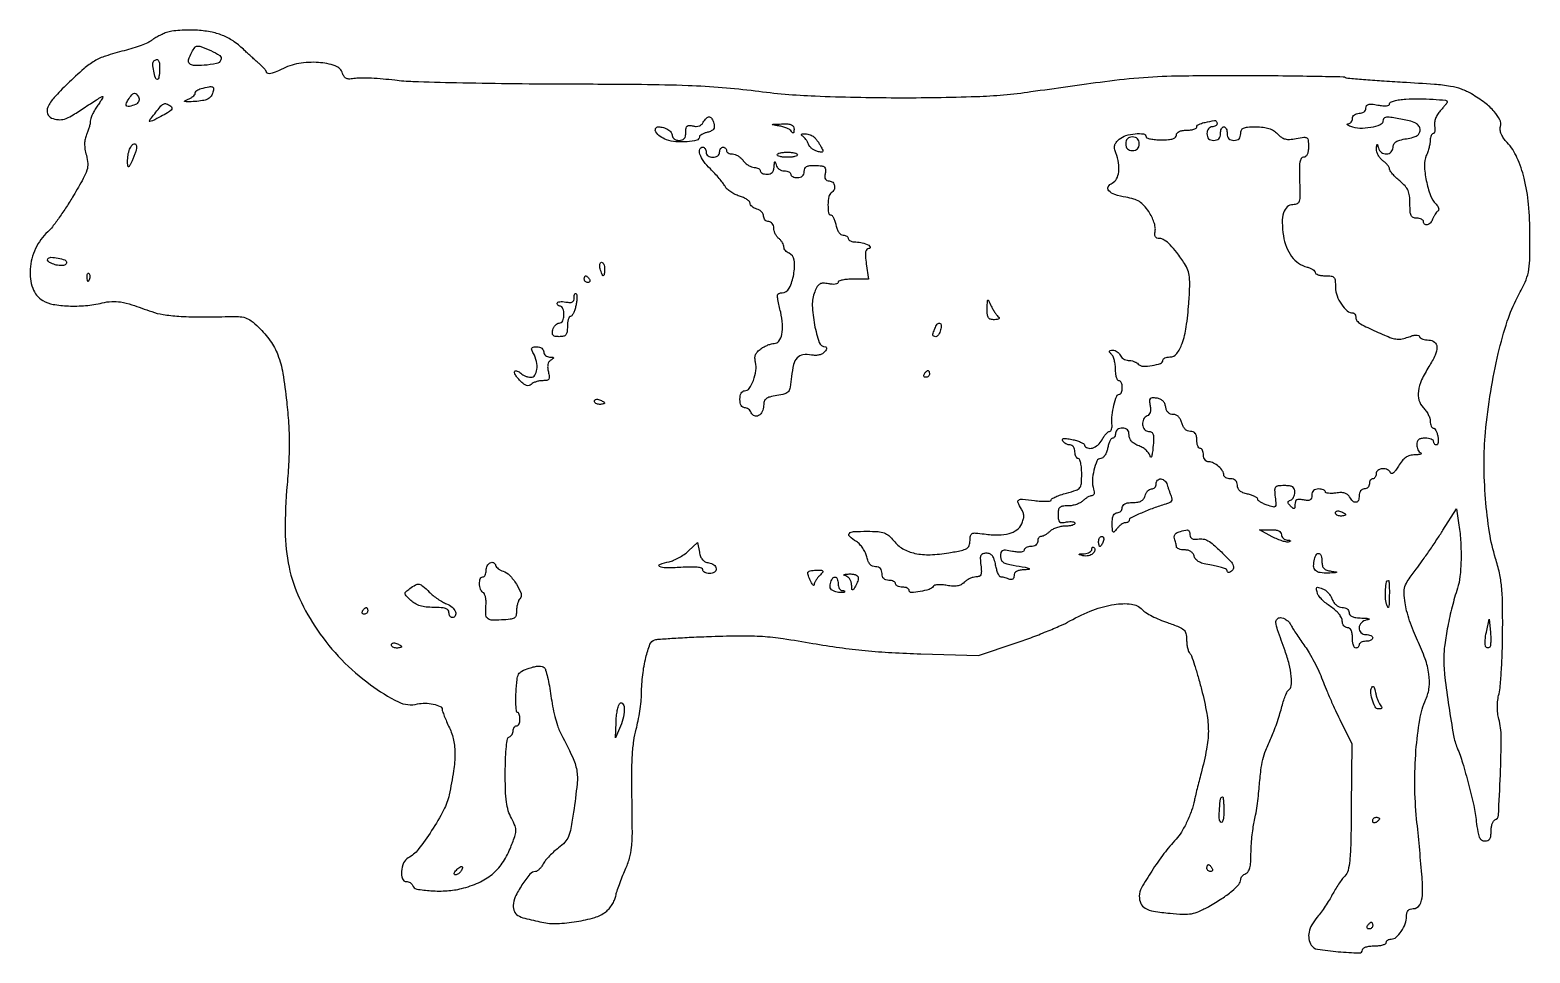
# Model space of a CAD drawing. Extents: x 0 to 443, y 0 to 273.
import ezdxf

# ---------------------------------------------------------------- set-up
doc = ezdxf.new("R2010")
doc.units = 0

msp = doc.modelspace()

# ---------------------------------------------------------------- linework, layer by layer
for points in [[(40.5, 271.853762, 0.01836), (39.241446, 271.332769, 0.015183), (37.940625, 270.688986, 0.015452), (36.782951, 270.024873, 0.039183), (36, 269.453944, -0.075705), (35.042823, 268.85749, -0.012823), (33.038116, 268.055636, -0.013754), (30.612961, 267.23215, -0.011852), (28.023374, 266.498329, 0.014953), (22.547405, 264.909835, 0.054418), (19.247126, 263.432184, 0.048522), (16.157853, 261.195487, 0.010222), (11.25, 256.677336, 0.01789), (7.321443, 252.62993, 0.075304), (5.458796, 249.814018, 0.190073), (5.347104, 247.903898, 0.225492), (6.581787, 246.606989, 0.067109), (8.575164, 246.135224, 0.099425), (10.356358, 246.313625, 0.061065), (12.501626, 247.271646, 0.012591), (16, 249.5, -0.003887), (18.027071, 250.841342, -0.005912), (19.81055, 251.971875, -0.002446), (21.347691, 252.91061, -0.136682), (21.668583, 253, -0.548659), (21.755468, 252.8636, -0.016802), (21.391327, 252.146841, -0.018733), (20.828398, 251.210117, -0.010048), (20.068094, 250.09563, 0.022664), (19.276528, 248.87002, 0.023341), (18.607503, 247.589523, 0.023871), (18.134887, 246.430071, 0.085035), (18, 245.642683, -0.048907), (17.925537, 244.88324, -0.018591), (17.679861, 243.846371, -0.018203), (17.32738, 242.731543, -0.021227), (16.910164, 241.702177, 0.05409), (16.477819, 240.395138, 0.050407), (16.322151, 238.99402, 0.043728), (16.444442, 237.418859, 0.026136), (16.849462, 235.583033, -0.051765), (17.252935, 233.174297, -0.093376), (17.006856, 231.194907, -0.049749), (15.927517, 228.706891, -0.006447), (13.037267, 223.677909, -0.010109), (10.983673, 220.36373, -0.010409), (8.817067, 217.167886, -0.010192), (6.82699, 214.478032, -0.042881), (5.46909, 213, 0.098276), (1.825491, 208.032498, 0.091128), (0.229633, 201.914775, 0.104102), (0.986997, 196.298349, 0.175709), (3.974152, 192.67434, 0.090187), (7.005912, 191.555009, 0.033648), (11.536198, 191.070611, 0.032237), (16.622893, 191.198838, 0.03521), (21.5, 191.986131, -0.043087), (24.356138, 192.401202, -0.058256), (26.958696, 192.2496, -0.035543), (30.293086, 191.413725, -0.006919), (36.160557, 189.400595, 0.048525), (39.525262, 188.550839, 0.020694), (44.146443, 188.045028, 0.01617), (50.138711, 187.833396, 0.007574), (57.899315, 187.927945, -0.013077), (61.783195, 187.932526, -0.070804), (63.856966, 187.58435, -0.088244), (65.537043, 186.701664, -0.026334), (67.736944, 184.801445, -0.046493), (71.196633, 180.798947, -0.064813), (73.423696, 176.627862, -0.04849), (74.899965, 171.167977, -0.015182), (76.057125, 162.762222, -0.010084), (76.608008, 156.392738, -0.015303), (76.805293, 150.838149, -0.014748), (76.664978, 145.134044, -0.008511), (76.177047, 138.283847, 0.023813), (75.620051, 124.542978, 0.04965), (76.755889, 113.900238, 0.056896), (79.814692, 104.645536, 0.042465), (85.1389, 95.298115, 0.042048), (92.280245, 86.586804, 0.041187), (100.824676, 79.126894, 0.043074), (109.051274, 74.09087, 0.179162), (114.738385, 73.470475, -0.06859), (116.912934, 73.708309, -0.04691), (119.3825, 73.406075, -0.047517), (121.427124, 72.750015, -0.299867), (122, 71.880694, 0.086391), (122.098252, 71.316288, 0.007163), (122.623271, 69.917357, 0.0094), (123.309143, 68.258987, 0.007112), (124.121775, 66.464321, -0.057323), (125.37407, 62.746335, -0.053362), (125.790262, 58.748957, -0.038591), (125.387768, 53.730094, -0.01367), (124.064673, 46.640703, -0.067918), (122.424794, 42.112743, -0.023088), (118.883377, 36.058347, -0.021349), (114.903963, 30.462072, -0.105029), (111.958875, 27.977991, 0.167365), (110.591117, 26.503146, 0.084838), (109.965026, 24.018214, 0.104583), (110.253995, 21.822628, 0.317993), (111.416667, 21, -0.071848), (111.985586, 20.917825, -0.066414), (112.524735, 20.677359, -0.070341), (112.953585, 20.321523, -0.104371), (113.199451, 19.901646, 0.275018), (114.481018, 18.795011, 0.02725), (118.684414, 18.283777, 0.03257), (123.472752, 18.276945, 0.044951), (127.718897, 18.934038, 0.044043), (132.776991, 20.674497, 0.066795), (136.730242, 23.113647, 0.070179), (139.765145, 26.407851, 0.054746), (142.079164, 30.695048, 0.009005), (143.459537, 34.280027, 0.076752), (143.79466, 35.96496, 0.108896), (143.53703, 37.432265, 0.025819), (142.46736, 39.690467, -0.051079), (141.545798, 41.920169, -0.039297), (140.993109, 44.496719, -0.026352), (140.713856, 47.977347, -0.007998), (140.653636, 53.272735, -0.007474), (140.741262, 57.749439, -0.019712), (140.978125, 60.947129, -0.020026), (141.324161, 63.18511, -0.2702), (141.850235, 63.783412, 0.100214), (142.289728, 64.035932, 0.070384), (142.662257, 64.470231, 0.067297), (142.91392, 65.013141, 0.075058), (143, 65.583333, -0.068857), (143.074923, 66.1248, -0.085122), (143.29375, 66.583854, -0.099913), (143.618662, 66.890798, -0.140362), (144, 67, 0.191087), (144.381882, 67.151477, 0.088204), (144.70625, 67.5875, 0.068025), (144.926307, 68.234582, 0.048028), (145, 69, 0.035687), (144.945268, 69.765865, 0.054149), (144.779687, 70.411965, 0.070893), (144.537507, 70.854622, 0.237061), (144.25, 70.998178, -0.377979), (143.967353, 71.246243, -0.014578), (143.819115, 72.745516, -0.01967), (143.761334, 74.666837, -0.011794), (143.836348, 76.949123, -0.010323), (144.128307, 80.728959, -0.099755), (144.596415, 82.260733, -0.15507), (145.558008, 83.188821, -0.035316), (147.678412, 84.058881, -0.0235), (149.246141, 84.495774, -0.045843), (150.531427, 84.667954, -0.061046), (151.516822, 84.588562, -0.146807), (152.155024, 84.244976, -0.127988), (152.584681, 83.513023, -0.010936), (153.136784, 81.389338, -0.013899), (153.67695, 78.787192, -0.010321), (154.1338, 75.88704, 0.013557), (154.634206, 72.838876, 0.013122), (155.30371, 69.788693, 0.013148), (156.033399, 67.137782, 0.046152), (156.701152, 65.5, -0.009147), (160.520392, 57.812393, -0.068231), (161.747777, 53.934671, -0.06908), (161.878757, 49.887667, -0.009501), (160.828258, 41.499624, -0.009235), (160.046777, 36.719749, -0.054557), (159.323611, 34.292276, -0.087596), (158.243719, 32.619633, -0.045132), (156.385083, 30.947724, 0.022544), (155.042708, 29.845587, 0.018672), (153.714553, 28.558082, 0.019074), (152.584917, 27.284197, 0.047152), (151.887845, 26.25, -0.033584), (151.339062, 25.386208, -0.039197), (150.704571, 24.650232, -0.043023), (150.080283, 24.129748, -0.144819), (149.58102, 23.963556, 0.213192), (147.931908, 23.159213, 0.028814), (145.578735, 19.994006, 0.032396), (143.580296, 16.478564, 0.113521), (143, 13.955602, 0.094803), (143.343974, 12.157753, 0.167176), (144.317942, 11.023167, 0.071197), (146.421197, 10.163569, 0.007854), (151.5, 8.973751, 0.063913), (155.950501, 8.586656, 0.030473), (161.67655, 9.171713, 0.029704), (167.099156, 10.396501, 0.096545), (170.363298, 12.07113, 0.05084), (171.313985, 12.989502, 0.034288), (172.206454, 14.207028, 0.034524), (172.914371, 15.518485, 0.05637), (173.303493, 16.719449, -0.027729), (173.671253, 18.123586, -0.009033), (174.365267, 20.151963, -0.008972), (175.219054, 22.381775, -0.009994), (176.123639, 24.5, 0.03566), (177.36788, 27.884417, 0.046305), (177.986682, 31.128792, 0.024831), (178.199105, 35.716273, 0.00363), (178.099914, 45.039526, -0.005436), (178.045982, 52.715281, -0.013558), (178.219638, 58.322598, -0.018352), (178.627632, 62.614606, -0.034128), (179.320841, 66.039526, 0.017756), (179.901842, 68.494094, 0.011547), (180.405912, 71.364736, 0.011615), (180.768434, 74.192576, 0.021588), (180.909602, 76.5, -0.024021), (181.281549, 82.130225, -0.031663), (182.188772, 87.193219, -0.031438), (183.416427, 91.113698, -0.233807), (184.810922, 92.400127, -0.053732), (186.014459, 92.61713, -0.002176), (190.433922, 92.912228, -0.003789), (195.680609, 93.199729, -0.002673), (201.581153, 93.446614, -0.006849), (210.4517, 93.648649, -0.019437), (216.634986, 93.464363, -0.019395), (222.792557, 92.800175, -0.006795), (231.581153, 91.383445, 0.00913), (239.394106, 90.161394, 0.010101), (246.987997, 89.271182, 0.009733), (254.855918, 88.663927, 0.007391), (263.5, 88.29389), (280.5, 87.817761), (291.381402, 91.451918, 0.008438), (295.933365, 93.058057, 0.0075), (300.612325, 94.878683, 0.007548), (304.772763, 96.643468, 0.022869), (307.525552, 98.014217, -0.034517), (314.333703, 101.208806, -0.053632), (320.59174, 102.890757, -0.068314), (325.668446, 102.987141, -0.17767), (328.879602, 101.359607, 0.067361), (329.93896, 100.491934, 0.018815), (331.808794, 99.435919, 0.018623), (334.035631, 98.389633, 0.018587), (336.335563, 97.51123, -0.011254), (339.715403, 96.276859, -0.088308), (341.136514, 95.407853, -0.155508), (341.791473, 94.308403, -0.057242), (342, 92.492914, 0.027659), (342.069406, 91.239206, 0.029607), (342.27682, 90.029481, 0.030964), (342.57881, 89.020847, 0.107548), (342.942367, 88.45, -0.111826), (343.414483, 87.694677, -0.005577), (344.352654, 84.908106, -0.00875), (345.380217, 81.539824, -0.006198), (346.42002, 77.726533, -0.01888), (347.964357, 70.690207, -0.046072), (348.420921, 65.408027, -0.045716), (347.903928, 60.107365, -0.018343), (346.27517, 53, 0.00268), (345.674565, 50.71094, 0.002563), (345.089339, 48.38125, 0.002538), (344.59372, 46.319482, 0.009182), (344.309075, 45, -0.037389), (343.479217, 41.988013, -0.024463), (342.10078, 38.658363, -0.024631), (340.470246, 35.606383, -0.054166), (338.875097, 33.5, 0.027233), (335.313896, 29.288496, 0.018008), (331.67573, 24.099267, 0.013676), (328.634941, 19.11841, 0.130928), (328, 16.735206, 0.102802), (328.45443, 14.548335, 0.163725), (329.722492, 13.143682, 0.087361), (332.240955, 12.259574, 0.016414), (337.101449, 11.621627, 0.014152), (341.005636, 11.350331, 0.054523), (343.428149, 11.514985, 0.06106), (345.618453, 12.189574, 0.020817), (348.601449, 13.676299, 0.018763), (352.389176, 15.954588, 0.03126), (355.370537, 18.181476, 0.035288), (357.415764, 20.182945, 0.17953), (357.982723, 21.643011, -0.112941), (358.10018, 22.122893, -0.064661), (358.43555, 22.619347, -0.059479), (358.925142, 23.056365, -0.060949), (359.5, 23.361626, 0.16546), (360.188355, 23.934811, 0.073598), (360.655675, 25.03534, 0.046444), (360.932953, 26.733995, 0.016091), (361.024446, 29.218615, -0.01451), (361.102573, 31.539715, -0.010114), (361.319582, 34.151733, -0.010212), (361.629875, 36.650629, -0.020756), (361.994836, 38.595796, 0.015347), (362.395463, 40.610573, 0.006316), (362.819717, 43.362509, 0.006242), (363.201031, 46.32885, 0.007971), (363.474594, 49.071359, -0.008554), (363.966018, 53.940474, -0.030011), (364.52293, 57.041464, -0.034388), (365.406217, 59.832992, -0.013993), (366.970381, 63.5, 0.015334), (367.764186, 65.374901, 0.008277), (368.631854, 67.72788, 0.008236), (369.437262, 70.156188, 0.012835), (370.042434, 72.275761, -0.013193), (370.577227, 74.143767, -0.01765), (371.165928, 75.805286, -0.014932), (371.736522, 77.133806, -0.146455), (372.137174, 77.584778, 0.236724), (372.913606, 78.84457, 0.044444), (372.909733, 81.635549, 0.038681), (372.303534, 85.21985, 0.025646), (371.085307, 89.212487, -0.003335), (368.898506, 95.37963, -0.05022), (368.371701, 97.592329, -0.239828), (368.717133, 98.577017, -0.193005), (369.772097, 99, -0.10019), (370.588563, 98.834737, -0.05776), (371.464769, 98.339062, -0.054382), (372.264485, 97.610504, -0.060339), (372.856648, 96.75, 0.018804), (373.504762, 95.617536, 0.006037), (374.549375, 93.985938, 0.006012), (375.756837, 92.196447, 0.006693), (376.96536, 90.5, -0.025638), (378.249164, 88.545234, -0.012453), (379.69519, 85.929101, -0.012316), (381.068723, 83.124462, -0.017365), (382.14248, 80.556515, 0.009058), (383.233661, 77.820054, 0.00484), (384.675839, 74.47659, 0.004817), (386.214557, 71.090666, 0.007493), (387.6126, 68.205069), (390.836632, 61.797108), (390.668316, 43.076546, -0.002542), (390.517048, 32.329585, -0.018933), (390.225987, 27.230593, -0.040901), (389.699638, 24.281855, -0.132559), (388.717099, 22.573662, 0.034705), (387.902901, 21.638155, 0.013584), (386.908368, 20.243982, 0.01337), (385.910309, 18.672117, 0.016217), (385.063368, 17.14567, -0.018284), (384.159257, 15.531941, -0.011109), (382.979799, 13.689666, -0.011126), (381.726867, 11.911935, -0.019243), (380.59749, 10.5, 0.047696), (379.004985, 8.25904, 0.078932), (378.178525, 6.096041, 0.094065), (378.13818, 4.064617, 0.099728), (378.851817, 2.205525, 0.217113), (380.668618, 1.020689, 0.015345), (386.834114, 0.279699, 0.013529), (393.008351, -0.102756, 0.424446), (394, 0.854963, -0.254693), (394.242748, 1.300598, -0.064352), (395.014167, 1.668212, -0.049005), (396.141184, 1.918159, -0.030087), (397.5, 2, 0.027026), (398.841111, 2.072542, 0.042582), (399.971875, 2.29375, 0.052312), (400.767902, 2.614308, 0.277684), (401, 3, -0.142884), (401.111246, 3.381341, -0.099624), (401.423968, 3.70625, -0.084255), (401.891607, 3.925152, -0.067526), (402.443296, 4, 0.183055), (403.914055, 4.55713, 0.062808), (405.443259, 6.296661, 0.059572), (406.607465, 8.551092, 0.08966), (407, 10.722506, -0.05475), (407.114231, 11.76259, -0.124917), (407.467448, 12.462575, -0.139281), (408.081865, 12.863491, -0.075483), (408.980948, 13, 0.267635), (410.876581, 14.092964, 0.122358), (411.697345, 16.933722, 0.031857), (411.536727, 23.12592, 0.00252), (409.98204, 39.5, -0.022724), (409.437122, 49.532228, -0.021524), (409.787118, 59.756974, -0.022223), (410.894106, 68.80841, -0.062988), (412.721575, 74.889243, 0.077205), (413.671613, 78.408804, 0.063263), (413.606032, 82.30868, 0.050265), (412.481152, 86.834372, 0.025249), (410.214999, 92.276847, -0.017719), (409.027566, 95.011883, -0.013449), (407.91475, 98.086496, -0.013647), (407.026197, 101.030958, -0.030646), (406.552351, 103.31548, -0.025462), (406.276973, 106.289599, -0.089661), (406.539095, 108.184893, -0.071741), (407.478593, 110.083487, -0.012602), (409.824944, 113.31548, 0.00809), (411.629931, 115.755162, 0.004269), (413.795124, 118.838267, 0.004246), (415.958251, 122.032742, 0.006538), (417.769586, 124.836068), (421.747099, 131.172137), (422.473158, 126.336068, -0.022696), (423.001888, 121.252575, -0.020287), (423.095707, 115.947317, -0.020961), (422.783243, 111.132337, -0.051676), (422.04594, 107.672782, 0.016251), (420.464117, 102.187099, 0.01421), (419.16217, 96.360041, 0.014658), (418.275592, 90.938294, 0.033206), (418, 86.793099, 0.029671), (418.321547, 81.379379, 0.007718), (419.487908, 72.73303, 0.006203), (420.888859, 64.157109, 0.055478), (421.960998, 60.5, -0.025566), (423.551293, 56.073359, -0.009878), (425.316686, 49.792854, -0.009896), (426.834909, 43.436872, -0.025028), (427.613577, 38.75, 0.011633), (428.03599, 35.70523, 0.063216), (428.507269, 34.110726, 0.138438), (429.173037, 33.302047, 0.152899), (430.137681, 33, 0.094484), (431.015487, 33.167372, 0.157719), (431.590373, 33.641537, 0.109504), (431.906938, 34.508457, 0.033007), (432, 35.916667, -0.035572), (432.081461, 37.06024, -0.045764), (432.325404, 38.085031, -0.053018), (432.681663, 38.859596, -0.179908), (433.107759, 39.202586, 0.307953), (434.157066, 40.57839, 0.003623), (434.717362, 52.52889, 0.008744), (434.966013, 63.770339, 0.066834), (434.288458, 69, -0.036798), (433.956597, 70.737282, -0.02985), (433.851352, 72.631523, -0.029008), (433.972974, 74.585, -0.029506), (434.319808, 76.5, 0.038873), (434.704179, 78.874839, 0.006169), (435.036355, 83.584375, 0.006807), (435.284217, 89.155263, 0.00591), (435.395451, 95, 0.005442), (435.365715, 103.093572, 0.020644), (435.083416, 108.143815, 0.029441), (434.449267, 112.176215, 0.022394), (433.30075, 116.5, -0.037633), (431.513601, 124.160903, -0.018516), (430.345546, 134.105186, -0.018319), (429.894897, 144.515686, -0.02644), (430.320771, 153.719102, -0.015024), (431.890909, 165.808691, -0.018201), (434.113156, 177.024857, -0.019934), (436.78171, 186.597854, -0.045339), (439.718922, 193.5, 0.014707), (442.013767, 198.090896, 0.058449), (442.995362, 201.079282, 0.044171), (443.391142, 204.5882, 0.005977), (443.48067, 212, 0.023396), (443.055544, 221.10455, 0.037185), (441.753476, 228.792159, 0.044588), (439.638057, 234.943374, 0.081948), (436.726192, 239.350436, -0.033862), (435.682608, 240.641705, -0.053357), (434.993275, 241.887478, -0.064557), (434.672443, 243.047382, -0.099501), (434.73199, 244.083132, 0.17824), (434.533832, 246.119654, 0.068732), (432.936898, 248.520155, 0.051089), (430.129097, 251.106863, 0.027672), (426.214908, 253.710749, 0.04558), (423.216752, 255.124379, 0.045833), (420.017596, 255.968198, 0.023918), (415.277732, 256.532328, 0.003713), (405.84741, 257.129188, -0.00256), (399.626537, 257.508509, -0.003961), (394.258206, 257.906179, -0.001301), (389.626303, 258.298352, -0.117158), (388.978604, 258.513223, 0.133949), (388.304929, 258.71225, 0.000484), (379.949667, 258.879219, 0.002513), (370.461045, 259.011945, 0.001569), (359.346102, 259.076668, 0.003441), (340.267053, 258.996556, 0.016038), (329.276884, 258.521985, 0.014402), (317.838399, 257.327735, 0.002415), (296, 254.302306, -0.02717), (279.831659, 252.873133, -0.009178), (256.18288, 252.506958, -0.00935), (232.199717, 253.02443, -0.022476), (214.5, 254.536439, 0.012375), (204.782542, 255.564614, 0.011047), (194.651107, 256.158708, 0.006905), (180.941837, 256.469532, 0.001622), (158, 256.598344, -0.002273), (141.486416, 256.712549, -0.00286), (126.19375, 256.975318, -0.002284), (113.370595, 257.327638, -0.022631), (108, 257.743563, 0.009178), (104.514682, 258.108014, 0.009609), (101.071212, 258.337742, 0.009328), (98.093448, 258.423352, 0.041437), (96.348808, 258.296222, -0.027685), (94.709569, 258.131399, -0.105795), (93.702502, 258.300072, -0.148285), (93.040337, 258.825947, -0.074603), (92.565689, 259.793032, 0.237567), (90.387523, 262.022235, 0.066303), (85.460159, 263.011205, 0.059592), (79.609951, 262.69864, 0.074905), (74.467043, 260.983197, -0.017111), (72.690421, 260.152737, -0.050349), (71.403862, 259.751333, -0.09215), (70.556282, 259.736046, -0.277646), (70.134419, 260.096744, 0.074831), (69.857352, 260.640659, 0.022313), (69.280761, 261.375762, 0.021836), (68.550755, 262.154016, 0.022004), (67.75745, 262.863547, -0.007512), (66.838671, 263.638579, -0.003955), (65.719533, 264.627427, -0.003933), (64.589119, 265.658444, -0.006046), (63.628632, 266.570248, 0.038026), (60.568255, 269.124404, 0.053771), (57.476356, 270.862108, 0.051638), (53.989288, 271.946136, 0.031752), (49.724063, 272.524297, 0.018707), (47.121075, 272.612409, 0.01725), (44.447069, 272.510561, 0.017544), (42.071896, 272.25388, 0.053309)], [(53.620194, 266.514226, -0.053043), (56.24517, 265.074168, -0.361299), (56.610439, 263.752462, -0.240595), (55.269707, 262.679743, -0.034373), (51.671831, 262.195209, -0.022941), (48.550593, 262.135043, -0.200094), (47.312155, 262.690431, -0.276887), (47.065194, 263.826715, -0.041316), (48.035184, 266.065741, -0.034573), (48.909722, 267.459053, -0.218645), (49.622034, 267.858094, -0.112851), (50.654101, 267.707787, -0.006602)], [(38.5, 261, -0.01989), (38.45424, 259.850114, -0.032145), (38.313932, 258.88125, -0.034214), (38.113067, 258.173363, -0.316448), (37.866577, 258, -0.330985), (37.276024, 258.439025, -0.025414), (36.773298, 260.480649, -0.027027), (36.483783, 262.587236, -0.220455), (36.809831, 263.476498, -0.119104), (37.548236, 263.9275, -0.332261), (38.088897, 263.742097, -0.127702), (38.416895, 262.828952, -0.022708)], [(32.329869, 252.582759, -0.106326), (32.421065, 251.997394, -0.099378), (32.267858, 251.410647, -0.096073), (31.893432, 250.913044, -0.092199), (31.35507, 250.582759, -0.025179), (29.589247, 250.005294, -0.216893), (28.790777, 250.135343, -0.350956), (28.60054, 250.73517, -0.047615), (29.232073, 252, -0.031582), (30.257086, 253.431566, -0.176891), (31.054191, 253.905165, -0.281993), (31.731875, 253.647166, -0.072857)], [(54.156718, 253.894612, -0.091927), (53.538062, 252.857019, -0.10495), (52.612814, 252.167163, -0.070001), (51.186829, 251.738888, -0.021281), (48.938942, 251.491904, -0.005089), (46.717417, 251.365804, -0.075799), (45.945636, 251.446973, -0.66934), (45.916067, 251.664678, -0.039256), (46.75, 252.065068, 0.034619), (47.611224, 252.468789, 0.043799), (48.339062, 252.961524, 0.049976), (48.84639, 253.465941, 0.173821), (49, 253.894452, -0.155787), (49.127934, 254.295092, -0.068168), (49.514063, 254.706013, -0.058009), (50.080522, 255.0647, -0.048283), (50.75, 255.310674, -0.013831), (53.152434, 255.867996, -0.14966), (54.132583, 255.772795, -0.335594), (54.470056, 255.195879, -0.059077)], [(41.829012, 250.126838, -0.254778), (42.124163, 249.595245, -0.195497), (41.874597, 248.967176, -0.067239), (40.859553, 248.159404, -0.014354), (38.886696, 247.05796, -0.003912), (36.4193, 245.796335, -0.080819), (35.626783, 245.548096, -0.621442), (35.470292, 245.776356, -0.039707), (36.057683, 246.652766, -0.003932), (38.697077, 249.932086, -0.086056), (39.624972, 250.735375, -0.231264), (40.472021, 250.809526, -0.049489)], [(419, 251.353151, -0.157956), (418.914305, 251.088657, -0.009039), (418.393505, 250.396022, -0.013077), (417.726319, 249.585914, -0.00918), (416.935335, 248.708187, 0.047792), (416.12124, 247.651208, 0.052188), (415.550258, 246.488591, 0.056242), (415.264727, 245.321157, 0.078818), (415.296663, 244.25, -0.035379), (415.397466, 243.387809, -0.059264), (415.344506, 242.660937, -0.08576), (415.158292, 242.169533, -0.265346), (414.861328, 242, 0.210932), (414.531958, 241.85458, 0.081147), (414.253015, 241.426322, 0.061775), (414.063176, 240.794737, 0.042173), (414, 240.047053, -0.044088), (413.917746, 239.116024, -0.01945), (413.653734, 237.907814, -0.019073), (413.272579, 236.640578, -0.024309), (412.821223, 235.506972, 0.120584), (412.269744, 232.600559, 0.036694), (412.836234, 228.122978, 0.036979), (414.062095, 223.746906, 0.110027), (415.722762, 221.134381, -0.051425), (416.202388, 220.54446, -0.081504), (416.465735, 219.950338, -0.113961), (416.47964, 219.447401, -0.197059), (416.250947, 219.104683, 0.071785), (415.861501, 218.751536, 0.027752), (415.427894, 218.163563, 0.026783), (415.02158, 217.464311, 0.029851), (414.708443, 216.75, -0.093492), (414.041204, 215.636631, -0.144572), (413.096182, 215.047702, -0.25796), (412.340444, 215.22846, -0.210821), (412, 216, 0.191087), (411.848523, 216.381882, 0.088204), (411.4125, 216.70625, 0.068025), (410.765418, 216.926307, 0.048028), (410, 217, -0.098902), (408.97062, 217.205626, -0.186525), (408.367344, 217.782622, -0.094552), (408.071735, 218.938839, -0.015442), (408, 221.260977, 0.02878), (407.866296, 223.581905, 0.076081), (407.428592, 225.18236, 0.080505), (406.549312, 226.525915, 0.035073), (405, 228, -0.019071), (403.851264, 229.025009, -0.024521), (402.88125, 230.055684, -0.023618), (402.172903, 230.97059, -0.154103), (402, 231.518264, 0.132079), (401.866289, 232.015614, 0.03828), (401.4125, 232.676364, 0.035593), (400.765435, 233.37167, 0.031421), (400, 234, -0.061796), (399.243528, 234.701846, -0.050565), (398.621575, 235.614162, -0.052417), (398.218282, 236.588136, -0.08645), (398.116001, 237.470759, -0.003811), (398.191308, 238.632623, -0.267417), (398.296325, 238.787801, -0.466657), (398.42114, 238.732062, -0.005487), (398.689326, 237.75, 0.173506), (399.570263, 236.460133, 0.16795), (401.082718, 236.000207, 0.18661), (402.44298, 236.585868, 0.201476), (403, 237.912102, -0.119209), (403.229106, 238.859385, -0.131234), (403.861342, 239.557984, -0.079438), (405.037006, 240.076954, -0.022452), (407, 240.5, 0.022863), (408.929735, 240.917539, 0.076014), (410.116325, 241.434032, 0.125267), (410.76443, 242.116904, 0.128207), (411, 243.02051, 0.140406), (410.648782, 244.246578, 0.140636), (409.701836, 245.0998, 0.060488), (407.766132, 245.769566, 0.009219), (403.75, 246.557973, 0.015609), (401.821847, 246.837942, 0.083354), (400.763587, 246.781434, 0.189658), (400.213625, 246.409581, 0.151493), (400, 245.720697, -0.309364), (399.203725, 244.556913, -0.050117), (396.417018, 243.784038, -0.049271), (393.143727, 243.548183, -0.087322), (390.5, 244.086118, -0.020828), (389.801662, 244.395122, -0.097777), (389.454687, 244.660634, -0.439823), (389.47354, 244.837773, -0.147401), (389.75, 244.936614, 0.117011), (390.226939, 245.075635, 0.095222), (390.632812, 245.422005, 0.087852), (390.905591, 245.922261, 0.081167), (391, 246.5, -0.130775), (391.153209, 247.075754, -0.10214), (391.583333, 247.5625, -0.08892), (392.230589, 247.888136, -0.072314), (393, 248, 0.072081), (393.7815, 248.113252, 0.092769), (394.426441, 248.443164, 0.105916), (394.849154, 248.943089, 0.123335), (395, 249.545313, -0.134733), (395.196095, 250.259821, -0.199181), (395.710003, 250.643949, -0.09171), (396.696883, 250.708934, -0.017075), (398.5, 250.434022, 0.021478), (399.982523, 250.221326, 0.053378), (401.077166, 250.229107, 0.091573), (401.759118, 250.437372, 0.279926), (402, 250.833918, -0.295995), (402.278121, 251.262563, -0.035158), (403.395312, 251.669603, -0.032917), (404.929627, 252.001923, -0.020855), (406.75, 252.195209, -0.017434), (410.719927, 252.311223, -0.015747), (414.825929, 252.158654, -0.007416), (418.552547, 251.846898, -0.385709)], [(202.29084, 244.995829, -0.068024), (202.410097, 244.006288, -0.153556), (202.174684, 243.297404, -0.13143), (201.541977, 242.781485, -0.04423), (200.407471, 242.387421, 0.028141), (199.485478, 242.10002, 0.039817), (198.707195, 241.735492, 0.045309), (198.15624, 241.351913, 0.221537), (198, 241.016592, -0.344886), (197.261577, 240.073394, -0.039368), (194.410477, 239.602588, -0.041431), (191.096226, 239.595487, -0.066674), (188.340229, 240.193934, -0.063583), (186.419024, 241.179457, -0.101119), (185.13959, 242.503467, -0.265815), (185.092846, 243.494932, -0.281688), (185.918213, 244, -0.070098), (187.38871, 243.792823, -0.072237), (188.728415, 243.187854, -0.083782), (189.674136, 242.332001, -0.168587), (190, 241.393011, 0.14217), (190.154161, 240.8618, 0.09971), (190.5875, 240.409197, 0.0845), (191.235532, 240.104293, 0.067898), (192, 240, 0.074941), (192.925693, 240.139529, 0.145554), (193.542219, 240.550798, 0.125342), (193.89025, 241.282359, 0.048705), (194, 242.40638, -0.035675), (194.088162, 243.640444, -0.179929), (194.413148, 244.237189, -0.20026), (195.024564, 244.440329, -0.045345), (196.126469, 244.256677, 0.061141), (197.095437, 244.1264, 0.089194), (197.94301, 244.268752, 0.096333), (198.641446, 244.683995, 0.083223), (199.17616, 245.350296, -0.060837), (200.089243, 246.598076, -0.237009), (200.960723, 246.918279, -0.242134), (201.723943, 246.408981, -0.062946)], [(225.984687, 243.25, -0.025217), (225.942066, 242.530556, -0.201813), (225.78398, 242.246519, -0.378775), (225.55242, 242.260314, -0.055173), (225.231437, 242.659767, 0.114751), (224.745539, 243.136258, 0.035596), (223.829974, 243.608221, 0.033488), (222.698003, 244.0059, 0.031255), (221.49675, 244.259935, -0.001999), (219.607132, 244.545356, -0.656252), (219.578802, 244.653874, -0.156401), (219.835031, 244.748673, -0.001034), (222.25, 244.850168, -0.019269), (224.170094, 244.852858, -0.092176), (225.234498, 244.613757, -0.176051), (225.786503, 244.096069, -0.119993)], [(351, 245, -0.148195), (350.884432, 244.618646, -0.098894), (350.559375, 244.29375, -0.082425), (350.073457, 244.074694, -0.064853), (349.5, 244, 0.130775), (348.924246, 243.846791, 0.10214), (348.4375, 243.416667, 0.08892), (348.111864, 242.769411, 0.072314), (348, 242, 0.072254), (348.126841, 241.126841, 0.124864), (348.5, 240.5, 0.124864), (349.126841, 240.126841, 0.072254), (350, 240, 0.072254), (350.873159, 240.126841, 0.124864), (351.5, 240.5, 0.124864), (351.873159, 241.126841, 0.072254), (352, 242, -0.048028), (352.073693, 242.765418, -0.068025), (352.29375, 243.4125, -0.088204), (352.618118, 243.848523, -0.191087), (353, 244, -0.191087), (353.381882, 243.848523, -0.088204), (353.70625, 243.4125, -0.068025), (353.926307, 242.765418, -0.048028), (354, 242, 0.072254), (354.126841, 241.126841, 0.124864), (354.5, 240.5, 0.124864), (355.126841, 240.126841, 0.072254), (356, 240, 0.072254), (356.873159, 240.126841, 0.124864), (357.5, 240.5, 0.124864), (357.873159, 241.126841, 0.072254), (358, 242, -0.101983), (358.213237, 243.034581, -0.187867), (358.807631, 243.637919, -0.091431), (360.007285, 243.930356, -0.014188), (362.461045, 244, -0.0262), (364.646641, 243.885395, -0.052094), (366.340857, 243.526287, -0.063277), (367.697736, 242.888574, -0.063846), (368.847444, 241.933375, 0.04961), (369.994929, 240.923634, 0.09449), (371.106075, 240.408551, 0.080025), (372.452214, 240.292572, 0.027927), (374.386399, 240.544666, -0.014104), (376.684197, 240.90898, -0.182403), (377.51411, 240.71308, -0.225764), (377.913245, 240.038178, -0.0225), (378, 238.111291, -0.032122), (377.913059, 236.759405, -0.076026), (377.63475, 235.792298, -0.118071), (377.178525, 235.212901, -0.168756), (376.565692, 235, 0.256639), (375.877372, 234.621791, 0.100035), (375.475191, 233.574081, 0.042687), (375.313353, 231.599883, 0.008167), (375.384865, 228, -0.005658), (375.493423, 223.63766, -0.071676), (375.281765, 222.012917, -0.218819), (374.653052, 221.271757, -0.109548), (373.427582, 221, 0.18659), (371.743585, 220.348897, 0.135124), (370.657182, 218.632499, 0.080233), (370.265858, 215.763375, 0.031346), (370.615334, 211.767607, 0.054872), (371.493577, 208.460158, 0.070045), (373.029034, 205.708929, 0.077589), (375.111589, 203.701516, 0.091821), (377.59483, 202.565555, -0.036097), (378.515541, 202.262415, -0.04812), (379.293481, 201.851067, -0.057123), (379.832626, 201.400001, -0.192318), (380, 200.980948, 0.257872), (380.208342, 200.603847, 0.061396), (380.88125, 200.288153, 0.048042), (381.850711, 200.071349, 0.031011), (383, 200, -0.031961), (384.736441, 199.888889, -0.184252), (385.533302, 199.46158, -0.15792), (385.910894, 198.570747, -0.021917), (386, 196.538955, 0.089757), (386.44481, 194.081057, 0.061256), (387.760051, 191.557345, 0.064953), (389.497702, 189.625431, 0.179018), (391.188561, 189, -0.160969), (391.49807, 188.897707, -0.096529), (391.76164, 188.609013, -0.078039), (391.939666, 188.178018, -0.059056), (392, 187.66898, 0.177895), (392.351951, 186.711076, 0.078711), (393.389519, 185.820185, 0.030553), (395.530934, 184.674405, 0.003616), (400.452257, 182.459065, 0.021637), (402.632844, 181.607063, 0.061164), (404.229899, 181.2716, 0.072058), (405.706493, 181.358823, 0.039534), (407.450036, 181.863768, -0.02241), (408.793914, 182.303323, -0.057328), (409.803851, 182.462959, -0.096043), (410.483719, 182.360722, -0.231057), (410.831113, 182.006662, 0.169579), (411.129784, 181.620005, 0.056679), (411.777994, 181.295707, 0.048714), (412.633731, 181.074194, 0.039006), (413.583333, 181, -0.169177), (415.27631, 180.410299, -0.227465), (415.977002, 178.971231, -0.110268), (415.452443, 176.555803, -0.032411), (413.628544, 173.203626, 0.032543), (411.453236, 169.203074, 0.073717), (410.484264, 165.905538, 0.104033), (410.668846, 163.222402, 0.128041), (411.934853, 161.065147, -0.042593), (412.725166, 160.127357, -0.036289), (413.393363, 159.019137, -0.03787), (413.853077, 157.914403, -0.079827), (414, 157, 0.042239), (414.0648, 156.234305, 0.06185), (414.259505, 155.5875, 0.081239), (414.54561, 155.14896, 0.21069), (414.883423, 155, -0.21734), (415.256048, 154.829997, -0.054081), (415.647725, 154.265625, -0.045349), (415.997121, 153.457315, -0.032131), (416.244751, 152.5, -0.031701), (416.365641, 151.541823, -0.053628), (416.329256, 150.734375, -0.076393), (416.156008, 150.183445, -0.285831), (415.861328, 150, -0.11535), (415.532778, 150.076819, -0.100434), (415.253015, 150.29375, -0.093418), (415.065246, 150.618122, -0.084813), (415, 151, 0.226478), (414.817169, 151.382936, 0.074992), (414.265625, 151.70625, 0.057076), (413.457356, 151.926884, 0.038131), (412.5, 152, 0.045039), (411.335788, 151.894918, 0.11907), (410.576087, 151.558333, 0.147035), (410.148002, 150.964662, 0.083381), (410, 150.083333, 0.060204), (410.09311, 149.312853, 0.059088), (410.367188, 148.581524, 0.064373), (410.771682, 147.996792, 0.113869), (411.25, 147.662281, -0.302387), (411.383487, 147.467154, -0.32543), (411.251562, 147.28101, -0.058054), (410.578243, 147.138186, -0.016158), (409.5, 147.072625, 0.055108), (407.953971, 146.857089, 0.087613), (406.739256, 146.309665, 0.077226), (405.684414, 145.322381, 0.034491), (404.615065, 143.743677, -0.02347), (403.835921, 142.53701, -0.06094), (403.137931, 141.775655, -0.145699), (402.617418, 141.544642, -0.352251), (402.281732, 141.75, 0.203214), (401.417331, 142.68649, 0.121279), (399.902678, 142.966899, 0.134326), (398.535324, 142.505603, 0.24959), (398, 141.5, -0.064853), (397.925306, 140.926543, -0.082425), (397.70625, 140.440625, -0.098894), (397.381354, 140.115568, -0.148195), (397, 140, 0.148195), (396.618646, 139.884432, 0.098894), (396.29375, 139.559375, 0.082425), (396.074694, 139.073457, 0.064853), (396, 138.5, -0.099038), (395.885486, 137.927543, -0.097945), (395.559375, 137.440625, -0.097945), (395.072457, 137.114514, -0.099038), (394.5, 137, 0.130775), (393.924246, 136.846791, 0.10214), (393.4375, 136.416667, 0.08892), (393.111864, 135.769411, 0.072314), (393, 135, -0.08689), (392.759025, 133.623802, -0.28069), (392.065187, 133.066372, -0.233171), (391.127868, 133.386004, -0.068556), (390.185283, 134.6334, 0.097902), (389.579649, 135.344623, 0.097368), (388.747825, 135.773568, 0.073968), (387.624894, 135.925305, 0.033105), (386.135593, 135.806593, -0.024441), (384.933579, 135.689804, -0.041116), (383.921081, 135.724446, -0.052231), (383.207238, 135.884642, -0.321892), (383, 136.173193, 0.221238), (382.852771, 136.489646, 0.077119), (382.4125, 136.757125, 0.058641), (381.765825, 136.939485, 0.039448), (381, 137, 0.071801), (380.150131, 136.877324, 0.116216), (379.518625, 136.517334, 0.121983), (379.133781, 135.928048, 0.084139), (379, 135.138672, -0.072767), (378.870273, 134.252006, -0.196163), (378.478407, 133.765395, -0.141627), (377.753309, 133.600168, -0.032898), (376.5, 133.755249, 0.032928), (375.256612, 133.909027, 0.138077), (374.528284, 133.748299, 0.195219), (374.132899, 133.272728, 0.077152), (374, 132.416577, -0.021332), (373.959581, 131.469603, -0.285066), (373.760322, 131.202375, -0.283389), (373.431298, 131.261436, -0.021155), (372.75, 131.925, -0.026382), (372.149887, 132.6324, -0.164145), (372, 133.076667, -0.247772), (372.178067, 133.413944, -0.062037), (372.75, 133.708333, 0.117654), (373.228224, 134.025544, 0.066702), (373.632812, 134.595052, 0.060765), (373.906843, 135.316295, 0.060503), (374, 136.083333, 0.091155), (373.829834, 137.008967, 0.165174), (373.344425, 137.595898, 0.109711), (372.436552, 137.910776, 0.028833), (370.890594, 138, 0.024649), (369.024611, 137.907955, 0.201237), (368.289627, 137.510481, 0.181096), (368.015431, 136.681878, 0.019372), (368.174944, 134.627196, -0.01143), (368.378226, 132.45612, -0.216669), (368.146008, 131.832073, -0.269867), (367.55663, 131.674883, -0.017225), (365.78435, 132.225021, -0.024663), (364.717978, 132.656822, -0.034549), (363.817903, 133.152202, -0.037005), (363.17153, 133.639692, -0.215925), (363, 134.01837, 0.243006), (362.814276, 134.377944, 0.039651), (362.11875, 134.792971, 0.036073), (361.149194, 135.187689, 0.024581), (360, 135.5, -0.038986), (358.650993, 135.908644, -0.084727), (357.726286, 136.464346, -0.11088), (357.190199, 137.18471, -0.105113), (357, 138.079455, 0.07875), (356.869247, 138.904484, 0.123449), (356.489657, 139.509932, 0.12002), (355.860225, 139.875553, 0.071959), (355, 140, -0.051602), (354.234755, 140.079187, -0.071518), (353.5875, 140.314732, -0.091543), (353.152489, 140.662488, -0.180377), (353, 141.071429, 0.149799), (352.620823, 142.308649, 0.062678), (351.459211, 143.633171, 0.061744), (349.966728, 144.659302, 0.12032), (348.571429, 145, -0.119287), (347.953917, 145.149448, -0.107897), (347.446429, 145.568182, -0.094927), (347.114043, 146.211839, -0.071973), (347, 147, 0.048028), (346.926307, 147.765418, 0.068025), (346.70625, 148.4125, 0.088204), (346.381882, 148.848523, 0.191087), (346, 149, -0.226478), (345.617064, 149.182831, -0.074992), (345.29375, 149.734375, -0.057076), (345.073116, 150.542644, -0.038131), (345, 151.5, 0.045091), (344.895326, 152.658327, 0.117408), (344.560841, 153.41959, 0.146135), (343.973615, 153.85031, 0.085868), (343.108408, 154, -0.102549), (342.277583, 154.172211, -0.09348), (341.552234, 154.663337, -0.080962), (340.977912, 155.454981, -0.055092), (340.589356, 156.5, 0.054988), (340.199029, 157.550445, 0.082052), (339.623422, 158.340946, 0.094555), (338.893289, 158.828899, 0.100483), (338.050499, 159, -0.090967), (337.221654, 159.152054, -0.107102), (336.553748, 159.586083, -0.097166), (336.080784, 160.29642, -0.063239), (335.819551, 161.25, 0.071813), (335.527647, 162.248342, 0.095145), (334.980626, 163.018545, 0.092304), (334.172883, 163.547097, 0.063804), (333.11679, 163.837007, 0.03287), (331.810728, 163.934834, 0.22045), (331.233117, 163.673477, 0.200785), (331.027707, 163.044426, 0.027059), (331.218541, 161.637108, -0.042789), (331.331957, 160.543706, -0.073693), (331.214186, 159.637864, -0.095848), (330.878615, 158.973173, -0.137291), (330.351751, 158.581485, 0.191835), (329.29695, 157.607718, 0.134433), (329.005804, 155.998563, 0.147398), (329.579184, 154.566982, 0.228126), (330.757206, 154, -0.132815), (331.633944, 153.76293, -0.196196), (332.11346, 153.138864, -0.079683), (332.251504, 151.873381, -0.011251), (332.059979, 149.25, -0.009981), (331.862218, 147.543036, -0.038143), (331.637481, 146.496611, -0.373226), (331.440119, 146.370507, -0.325191), (331.259828, 146.546972, 0.103219), (330.913501, 147.431937, 0.057127), (330.169259, 148.328443, 0.051931), (329.144358, 149.123935, 0.048875), (327.957055, 149.710108, -0.041863), (326.65919, 150.328429, -0.074394), (325.737959, 151.068519, -0.090537), (325.190989, 151.931511, -0.096378), (325, 152.913136, 0.065995), (324.877222, 153.839282, 0.125794), (324.510406, 154.489142, 0.129837), (323.886164, 154.870512, 0.072675), (323, 155, 0.072314), (322.230589, 154.888136, 0.08892), (321.583333, 154.5625, 0.10214), (321.153209, 154.075754, 0.130775), (321, 153.5, -0.056395), (320.935079, 152.926241, -0.075828), (320.742969, 152.440625, -0.095027), (320.45881, 152.115038, -0.167478), (320.125, 152, 0.239262), (319.748369, 151.808829, 0.04364), (319.330781, 151.11875, 0.038538), (318.943589, 150.149121, 0.026378), (318.65, 149, -0.042821), (318.31615, 147.851918, -0.055704), (317.810973, 146.88125, -0.067444), (317.221508, 146.217033, -0.179458), (316.636291, 146, 0.297507), (315.503429, 145.260476, 0.045935), (314.610692, 142.587327, 0.046763), (314.180605, 139.468919, 0.087958), (314.513874, 136.956287, -0.045446), (314.687716, 136.16591, -0.096417), (314.6462, 135.543152, -0.150749), (314.401491, 135.15114, -0.180291), (313.995959, 135, 0.094584), (313.454576, 134.896664, 0.034933), (312.751045, 134.559375, 0.033101), (312.015168, 134.07402, 0.034052), (311.357143, 133.5, -0.076562), (310.57226, 132.924632, -0.03831), (309.4375, 132.440625, -0.036893), (308.159904, 132.110548, -0.044799), (306.928571, 132, 0.031867), (305.345362, 131.898994, 0.151588), (304.529809, 131.526634, 0.169629), (304.119016, 130.784492, 0.042397), (304, 129.383423, 0.03225), (304.091571, 127.965182, 0.185635), (304.4432, 127.315436, 0.191737), (305.131849, 127.080492, 0.034712), (306.5, 127.244751, -0.031701), (307.458177, 127.365641, -0.053628), (308.265625, 127.329256, -0.076393), (308.816555, 127.156008, -0.285831), (309, 126.861328, -0.27354), (308.803704, 126.529369, -0.054232), (308.139732, 126.253015, -0.043712), (307.193538, 126.062515, -0.027834), (306.071429, 126, 0.044799), (304.840096, 125.889452, 0.036893), (303.5625, 125.559375, 0.03831), (302.42774, 125.075368, 0.076562), (301.642857, 124.5, -0.032161), (300.989814, 123.925966, -0.032192), (300.26875, 123.440625, -0.03396), (299.586132, 123.10227, -0.098387), (299.071429, 123, 0.138775), (298.662852, 122.884373, 0.100075), (298.314732, 122.559375, 0.085667), (298.080326, 122.073289, 0.069717), (298, 121.5, -0.130775), (297.846791, 120.924246, -0.10214), (297.416667, 120.4375, -0.08892), (296.769411, 120.111864, -0.072314), (296, 120, 0.050293), (295.234691, 119.922826, 0.070267), (294.5875, 119.692939, 0.090398), (294.152157, 119.35373, 0.184185), (294, 118.954687, -0.284146), (293.759102, 118.565014, -0.088427), (293.069965, 118.361614, -0.052425), (291.972595, 118.355192, -0.021639), (290.5, 118.565978, 0.015367), (288.498382, 118.878152, 0.127381), (287.594074, 118.760463, 0.236239), (287.143011, 118.250321, 0.065101), (287, 117.156604, 0.097405), (287.204063, 116.119039, 0.140814), (287.779677, 115.389767, 0.090234), (288.870395, 114.872484, 0.02429), (290.75, 114.46342, -0.0042), (294.246587, 113.84836, -0.062543), (295.428007, 113.473243, -0.75187), (295.387893, 113.209548, -0.02544), (293.75, 113.078947, 0.040082), (292.543932, 112.947181, 0.090504), (291.690101, 112.616545, 0.127133), (291.184263, 112.092703, 0.129468), (291, 111.393011, -0.076855), (290.898658, 110.737605, -0.176865), (290.59835, 110.348199, -0.16701), (290.103551, 110.230887, -0.067159), (289.418213, 110.393011, 0.015086), (288.753418, 110.625363, 0.014308), (288.064042, 110.821697, 0.014421), (287.444698, 110.960194, 0.047826), (287.029503, 111, -0.266981), (286.677546, 111.202356, -0.032801), (286.266738, 112.028125, -0.031745), (285.876132, 113.158952, -0.020921), (285.565978, 114.5, 0.028102), (285.144049, 116.212028, 0.090987), (284.606385, 117.246558, 0.133169), (283.866745, 117.803306, 0.095404), (282.845281, 118, 0.071487), (281.772535, 117.845837, 0.214063), (281.222335, 117.375575, 0.122117), (281.033824, 116.43977, 0.017994), (281.189793, 114.5, -0.018538), (281.338473, 112.62537, -0.10988), (281.166549, 111.663149, -0.205368), (280.66005, 111.172008, -0.091479), (279.727771, 111, 0.068548), (278.896341, 110.885476, 0.039006), (277.941802, 110.535162, 0.038143), (277.01796, 110.023295, 0.050842), (276.274716, 109.417573, -0.074013), (275.338795, 108.724165, -0.077441), (274.255656, 108.346724, -0.062276), (272.918528, 108.271305, -0.029358), (271.200099, 108.490284, 0.026572), (269.818695, 108.674138, 0.035678), (268.556329, 108.684058, 0.038621), (267.558485, 108.542755, 0.194845), (267.103955, 108.229959, -0.173417), (265.908026, 107.331716, -0.033201), (263.224755, 106.690988, -0.03237), (260.627059, 106.421681, -0.425561), (260, 107.025, 0.195061), (259.848963, 107.397422, 0.086875), (259.4125, 107.713594, 0.06675), (258.765478, 107.928222, 0.046782), (258, 108, -0.048028), (257.234582, 108.073693, -0.068025), (256.5875, 108.29375, -0.088204), (256.151477, 108.618118, -0.191087), (256, 109, 0.191087), (255.848523, 109.381882, 0.088204), (255.4125, 109.70625, 0.068025), (254.765418, 109.926307, 0.048028), (254, 110, -0.072254), (253.126841, 110.126841, -0.124864), (252.5, 110.5, -0.124864), (252.126841, 111.126841, -0.072254), (252, 112, 0.071959), (251.875553, 112.860225, 0.12002), (251.509932, 113.489657, 0.123449), (250.904484, 113.869247, 0.07875), (250.079455, 114, -0.103979), (249.190172, 114.186956, -0.109693), (248.470931, 114.714612, -0.085252), (247.917169, 115.619346, -0.04076), (247.51615, 116.926469, 0.057143), (247.091799, 118.163884, 0.038324), (246.346421, 119.462285, 0.038459), (245.416858, 120.624506, 0.059883), (244.436695, 121.449522, -0.03318), (242.356052, 123.019369, -0.440791), (242.332283, 123.875834, -0.182575), (243.565822, 124.40762, -0.011465), (247.59393, 124.5, -0.015575), (250.7987, 124.40015, -0.070834), (252.622295, 124.023413, -0.096036), (253.987321, 123.2114, -0.042351), (255.437075, 121.680015, 0.094556), (258.144488, 119.358213, 0.076721), (261.720164, 117.982923, 0.061833), (266.2346, 117.573104, 0.034206), (271.75, 118.13408, 0.008914), (275.473423, 118.84081, 0.07947), (277.026276, 119.432427, 0.177604), (277.749489, 120.296934, 0.086489), (278, 121.734324, -0.04561), (278.133856, 123.198677, -0.242576), (278.610347, 123.814825, -0.132089), (279.60341, 123.989291, -0.011147), (282.209969, 123.698663, 0.032485), (286.34775, 123.41526, 0.067492), (289.549041, 123.838158, 0.092369), (291.845258, 124.948307, 0.12787), (293.280527, 126.716344, 0.037623), (293.744347, 127.977909, 0.074376), (293.880896, 129.033637, 0.081415), (293.699149, 130.019402, 0.053414), (293.194274, 131.060525, -0.033092), (292.179197, 132.954071, -0.367671), (292.397837, 133.718062, -0.171866), (293.484567, 133.992076, -0.009619), (297, 133.594388, 0.015298), (298.917173, 133.399529, 0.025865), (300.53125, 133.368893, 0.024302), (301.745159, 133.467846, 0.37665), (302, 133.758152, -0.271507), (302.225532, 134.14287, -0.021614), (303.321875, 134.695796, -0.024569), (304.775579, 135.267611, -0.016074), (306.5, 135.788757, 0.016224), (309.369672, 136.656954, 0.145235), (310.433405, 137.40786, 0.150285), (310.897398, 138.60655, 0.017748), (311, 141.496162, 0.020927), (310.927718, 143.222391, 0.033711), (310.70625, 144.676997, 0.036922), (310.388522, 145.732859, 0.310621), (310, 146, -0.191087), (309.618118, 146.151477, -0.088204), (309.29375, 146.5875, -0.068025), (309.073693, 147.234582, -0.048028), (309, 148, 0.070352), (308.891917, 148.764357, 0.086062), (308.576711, 149.4125, 0.100183), (308.108519, 149.845833, 0.137622), (307.559017, 150, -0.070492), (306.954839, 150.085605, -0.052749), (306.331436, 150.339604, -0.053356), (305.783325, 150.713714, -0.078083), (305.403526, 151.156098, -0.206957), (305.33592, 151.617707, -0.290942), (305.634348, 151.891194, -0.079288), (306.494953, 151.9061, -0.013952), (308.094509, 151.633453, -0.023906), (309.422868, 151.301993, -0.031169), (310.597554, 150.866993, -0.032239), (311.495485, 150.397888, -0.175836), (311.833333, 149.977355, 0.23721), (312.706553, 149.119881, 0.150389), (314.162569, 149.102482, 0.106364), (315.786359, 149.986453, 0.092499), (317, 151.5, -0.026095), (317.57842, 152.457174, -0.033755), (318.210068, 153.265625, -0.035857), (318.806935, 153.842528, -0.17596), (319.240545, 154, 0.239206), (319.571001, 154.167689, 0.082099), (319.820184, 154.660938, 0.059805), (319.9559, 155.388191, 0.038087), (319.946324, 156.25, -0.051735), (319.987626, 158.810337, -0.03114), (320.537246, 161.800699, -0.024346), (321.332894, 164.44082, -0.317409), (322.125, 165, 0.212215), (322.459633, 165.148727, 0.080658), (322.742969, 165.5875, 0.061381), (322.935839, 166.234286, 0.041823), (323, 167, 0.048028), (322.926307, 167.765418, 0.068025), (322.70625, 168.4125, 0.088204), (322.381882, 168.848523, 0.191087), (322, 169, -0.2692), (321.614885, 169.223546, -0.056233), (321.29375, 169.969375, -0.044902), (321.072621, 171.035629, -0.028694), (321, 172.3, 0.03271), (320.9115, 173.651364, 0.032464), (320.6475, 174.983125, 0.034257), (320.26182, 176.112471, 0.097261), (319.8, 176.8, -0.025884), (319.243304, 177.417523, -0.254912), (319.181877, 177.75, -0.29), (319.42666, 177.951938, -0.031327), (320.193011, 178, -0.085357), (320.845017, 177.887877, -0.066227), (321.487159, 177.559375, -0.066075), (322.022498, 177.073419, -0.084034), (322.361626, 176.5, 0.095314), (322.718361, 175.9265, 0.066847), (323.306116, 175.440625, 0.064544), (324.025482, 175.112114, 0.075009), (324.768615, 175, -0.051604), (325.550577, 174.919079, -0.038262), (326.385497, 174.676533, -0.039048), (327.146493, 174.320813, -0.067623), (327.701163, 173.898837, 0.193945), (329.140798, 173.28632, 0.044905), (331.81935, 173.475784, 0.044872), (334.317015, 174.113675, 0.317866), (335, 175.079455, -0.208149), (335.153147, 175.431393, -0.082196), (335.602489, 175.72959, -0.062634), (336.26583, 175.932439, -0.042942), (337.051027, 176, 0.233947), (339.069081, 176.998906, 0.078026), (340.681686, 179.980422, 0.04863), (341.891798, 184.864311, 0.018712), (342.647749, 191.818294, 0.007544), (342.925649, 196.795583, 0.036888), (342.832522, 199.611909, 0.061987), (342.357286, 201.636009, 0.054744), (341.38736, 203.575096, 0.01659), (339.120308, 206.844018, 0.036551), (337.134162, 209.142609, 0.04917), (335.403313, 210.562027, 0.148221), (333.958336, 211, -0.089796), (333.214102, 211.134745, -0.178146), (332.765858, 211.52066, -0.132824), (332.597047, 212.200795, -0.042041), (332.707465, 213.250035, 0.089117), (332.720063, 214.382875, 0.038946), (332.354985, 215.846188, 0.035604), (331.694605, 217.436762, 0.032083), (330.794857, 218.976445, 0.035463), (329.407746, 220.749438, 0.069152), (328.03477, 221.901026, 0.066757), (326.36696, 222.658923, 0.031042), (324.048583, 223.204563, -0.035441), (320.816134, 223.995375, -0.124612), (319.014421, 225.121781, -0.326317), (318.85507, 226.310378, -0.162508), (320.025321, 227.402814, 0.165493), (321.303672, 228.610146, 0.092127), (321.948398, 230.678139, 0.071819), (321.8819, 233.346717, 0.048792), (321.082417, 236.283227, -0.04444), (320.72185, 237.563609, -0.107799), (320.75026, 238.539993, -0.109052), (321.181941, 239.408879, -0.04612), (322.093848, 240.348327, -0.103825), (324.030234, 241.409171, -0.050438), (326.81156, 241.954147, -0.054542), (329.267207, 241.914178, -0.377987), (330, 241.083333, 0.320444), (330.255065, 240.726213, 0.032367), (331.321875, 240.435937, 0.031068), (332.775124, 240.232866, 0.019182), (334.5, 240.166667, 0.017365), (336.607182, 240.239871, 0.058953), (337.955882, 240.49537, 0.111447), (338.719557, 240.939718, 0.208403), (339, 241.583333, -0.169807), (339.208724, 242.180202, -0.1147), (339.779412, 242.631944, -0.075983), (340.717936, 242.911506, -0.034471), (342, 243, 0.029382), (343.149388, 243.067601, 0.045844), (344.11875, 243.273319, 0.057801), (344.795162, 243.572321, 0.265783), (345, 243.930449, -0.225941), (345.258519, 244.473338, -0.082463), (346.0176, 244.905345, -0.036825), (347.468234, 245.321276, -0.006499), (350.25, 245.863818, -0.137206), (350.53557, 245.837157, -0.123119), (350.779688, 245.666247, -0.103851), (350.943596, 245.371856, -0.07541)], [(231.600296, 241.234687, -0.059832), (232.100701, 240.806094, -0.021171), (232.71001, 240.08371, -0.020661), (233.318615, 239.225852, -0.022833), (233.832948, 238.348156, -0.013645), (234.455498, 237.082467, -0.243553), (234.434403, 236.643058, -0.314951), (234.079391, 236.47818, -0.020086), (232.898019, 236.73692, -0.058389), (232.063273, 237.063017, -0.047828), (231.263974, 237.592024, -0.04966), (230.616153, 238.232215, -0.08514), (230.238308, 238.888763, 0.037534), (229.932819, 239.559509, 0.028741), (229.504731, 240.242514, 0.029432), (229.026818, 240.83814, 0.058906), (228.572942, 241.234687, -0.052188), (228.205065, 241.547509, -0.333711), (228.17809, 241.77575, -0.232228), (228.410334, 241.930542, -0.032892), (229, 241.969374, -0.040844), (229.654768, 241.915798, -0.028026), (230.382587, 241.75356, -0.028333), (231.070514, 241.51638, -0.050059)], [(324, 239, 0.072254), (324.126841, 238.126841, 0.124864), (324.5, 237.5, 0.124864), (325.126841, 237.126841, 0.072254), (326, 237, 0.072254), (326.873159, 237.126841, 0.124864), (327.5, 237.5, 0.124864), (327.873159, 238.126841, 0.072254), (328, 239, 0.072254), (327.873159, 239.873159, 0.124864), (327.5, 240.5, 0.124864), (326.873159, 240.873159, 0.072254), (326, 241, 0.072254), (325.126841, 240.873159, 0.124864), (324.5, 240.5, 0.124864), (324.126841, 239.873159, 0.072254)], [(31.446425, 236.75, -0.013265), (31.1209, 235.778832, -0.009758), (30.710993, 234.720312, -0.009875), (30.283636, 233.733614, -0.021599), (29.909446, 233, -0.022848), (29.463618, 232.289754, -0.427084), (29.228665, 232.25249, -0.219022), (29.070947, 232.548477, -0.011082), (29.030409, 233.668213, -0.041133), (29.167718, 235.678537, -0.058042), (29.639934, 237.409191, -0.074955), (30.343117, 238.603972, -0.226039), (31.174376, 239, -0.262324), (31.488031, 238.823281, -0.106474), (31.653699, 238.343489, -0.067448), (31.643278, 237.618171, -0.036975)], [(200, 236.5, 0.130775), (200.153209, 235.924246, 0.10214), (200.583333, 235.4375, 0.08892), (201.230589, 235.111864, 0.072314), (202, 235, 0.072314), (202.769411, 235.111864, 0.08892), (203.416667, 235.4375, 0.10214), (203.846791, 235.924246, 0.130775), (204, 236.5, -0.064853), (204.074694, 237.073457, -0.082425), (204.29375, 237.559375, -0.098894), (204.618646, 237.884432, -0.148195), (205, 238, -0.099038), (205.381638, 237.923658, -0.097945), (205.70625, 237.70625, -0.097945), (205.923658, 237.381638, -0.099038), (206, 237, 0.173062), (206.136147, 236.618433, 0.093597), (206.522652, 236.29375, 0.073949), (207.098578, 236.074067, 0.054248), (207.779241, 236, -0.091287), (208.565449, 235.855253, -0.047927), (209.459276, 235.4125, -0.045499), (210.316802, 234.765149, -0.052224), (211, 234, 0.052224), (211.683198, 233.234851, 0.045499), (212.540724, 232.5875, 0.047927), (213.434551, 232.144747, 0.091287), (214.220759, 232, -0.054248), (214.901422, 231.925933, -0.073949), (215.477348, 231.70625, -0.093597), (215.863853, 231.381567, -0.173062), (216, 231, 0.191087), (216.151477, 230.618118, 0.088204), (216.5875, 230.29375, 0.068025), (217.234582, 230.073693, 0.048028), (218, 230, 0.077166), (218.897845, 230.139396, 0.127694), (219.543026, 230.54575, 0.117303), (219.943688, 231.243614, 0.059101), (220.116001, 232.25, -0.005718), (220.187999, 233.392295, -0.197309), (220.306344, 233.62878, -0.541772), (220.449367, 233.5883, -0.01159), (220.689326, 232.75, 0.09552), (221.009076, 232.081374, 0.075402), (221.578271, 231.514062, 0.073873), (222.302748, 231.131587, 0.084769), (223.073324, 231, -0.04993), (223.810592, 230.926193, -0.069914), (224.434039, 230.70625, -0.090065), (224.853517, 230.381765, -0.185265), (225, 230, 0.191087), (225.151477, 229.618118, 0.088204), (225.5875, 229.29375, 0.068025), (226.234582, 229.073693, 0.048028), (227, 229, 0.071733), (227.843192, 229.121595, 0.113799), (228.476031, 229.478128, 0.120886), (228.864319, 230.057413, 0.087699), (229, 230.825026, -0.103231), (229.183095, 231.702394, -0.169878), (229.693253, 232.2522, -0.102646), (230.652933, 232.529892, -0.024942), (232.310822, 232.575026, -0.020266), (234.153945, 232.458418, -0.14472), (234.97102, 232.121454, -0.219756), (235.292662, 231.471552, -0.053714), (235.194244, 230.25, 0.042228), (235.087082, 229.216429, 0.126954), (235.250006, 228.531861, 0.174829), (235.680999, 228.139565, 0.098383), (236.383423, 228, -0.18457), (237.404941, 227.609619, -0.168148), (237.955168, 226.620273, -0.150745), (237.803941, 225.415404, -0.149377), (237, 224.5, 0.21304), (236.263509, 223.417488, 0.039617), (236.021369, 220.965208, 0.040225), (236.165285, 218.615727, 0.373327), (236.875, 218, -0.239262), (237.251631, 217.808829, -0.04364), (237.669219, 217.11875, -0.038538), (238.056411, 216.149121, -0.026378), (238.35, 215, 0.041865), (238.696501, 213.799874, 0.062968), (239.209051, 212.840164, 0.080034), (239.823464, 212.214122, 0.160109), (240.475, 212, -0.063739), (241.058054, 211.92537, -0.081627), (241.552031, 211.70625, -0.098527), (241.882541, 211.381363, -0.15051), (242, 211, 0.208855), (242.167516, 210.616457, 0.081007), (242.660937, 210.289252, 0.061885), (243.38862, 210.06393, 0.042491), (244.25, 209.984687, -0.063366), (246.145452, 209.730385, -0.052903), (248.043626, 209.00366, -0.24786), (248.459808, 208.412637, -0.448776), (248.114076, 208.015313, 0.20516), (247.493049, 207.741138, 0.146439), (247.151746, 207.051446, 0.063063), (247.096355, 205.756817, 0.013255), (247.344946, 203.5), (247.961739, 199), (243.48087, 199, 0.020504), (241.763414, 198.929541, 0.033074), (240.316255, 198.713594, 0.035818), (239.263048, 198.404049, 0.312992), (239, 198.025, -0.287777), (238.791519, 197.692772, -0.077064), (238.167406, 197.502342, -0.05366), (237.250638, 197.470145, -0.031331), (236.159854, 197.618029, 0.039798), (234.578519, 197.805242, 0.143716), (233.605256, 197.559637, 0.131193), (232.868465, 196.810716, 0.03092), (232.090848, 195.219326, 0.108079), (231.381125, 191.260151, 0.038532), (232.043739, 185.522319, 0.034561), (233.442665, 180.286651, 0.320496), (235.243765, 179, -0.212842), (235.525613, 178.874328, -0.222059), (235.613825, 178.583944, -0.101672), (235.446836, 178.118924, -0.036346), (235.035225, 177.542444, -0.092653), (234.355546, 176.977706, -0.065689), (233.431557, 176.611517, -0.058773), (232.339032, 176.470101, -0.047878), (231.162781, 176.569576, 0.078929), (228.621981, 176.626806, 0.173214), (226.918743, 175.744327, 0.128449), (225.843136, 173.748182, 0.035751), (225.246707, 170.21573, -0.01336), (224.854874, 167.03339, -0.128475), (224.322087, 165.789835, -0.163975), (223.297332, 165.110497, -0.025453), (220.883258, 164.597323, 0.021498), (218.803192, 164.172306, 0.103765), (217.722895, 163.648685, 0.158077), (217.181153, 162.855316, 0.07151), (217, 161.595171, -0.113876), (216.60039, 159.863344, -0.150885), (215.500343, 158.68975, -0.227836), (214.259159, 158.602476, -0.209633), (213.355157, 159.516859, 0.074977), (213.033468, 160.083841, 0.064537), (212.544009, 160.564327, 0.066847), (211.968076, 160.889326, 0.095352), (211.393011, 161, -0.162184), (210.838157, 161.184839, -0.105211), (210.389301, 161.698668, -0.079023), (210.096959, 162.497955, -0.048268), (210, 163.5, -0.04844), (210.096726, 164.496076, -0.077747), (210.387868, 165.296668, -0.103216), (210.832515, 165.814322, -0.165337), (211.37868, 166, 0.24763), (212.747429, 166.722169, 0.058442), (213.988208, 169.08778, 0.05603), (214.736354, 171.965282, 0.097388), (214.60918, 174.421013, -0.054239), (214.434884, 175.680326, -0.102855), (214.613227, 176.684138, -0.098429), (215.184897, 177.562342, -0.046662), (216.218407, 178.440425, -0.030833), (217.193445, 179.037374, -0.026737), (218.281241, 179.541875, -0.027649), (219.317898, 179.891763, -0.06766), (220.114098, 180, 0.240188), (221.513629, 180.71346, 0.105994), (222.377691, 182.665582, 0.069482), (222.576046, 185.632113, 0.038705), (222.036103, 189.220538, -0.004252), (221.208227, 192.953962, -0.071058), (221.122449, 194.216533, -0.270202), (221.514163, 194.78684, -0.110737), (222.464816, 195, 0.286806), (224.566371, 196.313522, 0.070226), (225.881942, 200.373739, 0.069902), (226.025533, 204.653197, 0.281704), (224.5, 206.638374, -0.067998), (223.926524, 206.953301, -0.062708), (223.440625, 207.418123, -0.066679), (223.111585, 207.955825, -0.104374), (223, 208.484544, 0.091984), (222.893088, 209.060773, 0.042726), (222.559375, 209.747568, 0.040397), (222.073934, 210.429773, 0.044747), (221.5, 211, -0.063393), (220.925824, 211.614539, -0.044279), (220.440625, 212.430735, -0.044533), (220.109963, 213.312334, -0.067559), (220, 214.122445, 0.078397), (219.886847, 214.83968, 0.090529), (219.559375, 215.448468, 0.100781), (219.07207, 215.855463, 0.124374), (218.5, 216, -0.105398), (217.927672, 216.122, -0.099226), (217.440625, 216.468126, -0.096327), (217.114166, 216.985284, -0.093023), (217, 217.59362, 0.114309), (216.849832, 218.241886, 0.075597), (216.4125, 218.872748, 0.069688), (215.764455, 219.391003, 0.070024), (215, 219.710251, -0.051834), (214.235011, 219.99763, -0.060435), (213.5875, 220.425246, -0.070315), (213.147371, 220.921008, -0.147462), (213, 221.409835, 0.19743), (212.787302, 221.927505, 0.049548), (212.070236, 222.521848, 0.042968), (211.046664, 223.090622, 0.031948), (209.834848, 223.543203, -0.04129), (208.543574, 224.05311, -0.03532), (207.280785, 224.791702, -0.03685), (206.225807, 225.633562, -0.079136), (205.584848, 226.449825, 0.037228), (204.952305, 227.410776, 0.01154), (203.863986, 228.757563, 0.01147), (202.573808, 230.211862, 0.012382), (201.25, 231.567902, -0.040447), (199.298189, 233.805509, -0.075124), (198.174612, 235.930027, -0.15946), (198.145508, 237.367248, -0.329944), (199, 238, -0.148195), (199.381354, 237.884432, -0.098894), (199.70625, 237.559375, -0.082425), (199.925306, 237.073457, -0.064853)], [(227, 235.75, -0.295869), (226.811709, 235.459654, -0.04382), (226.11875, 235.220313, -0.037669), (225.149708, 235.054292, -0.023598), (224, 235, -0.023598), (222.850292, 235.054292, -0.037669), (221.88125, 235.220313, -0.04382), (221.188291, 235.459654, -0.295869), (221, 235.75, -0.295869), (221.188291, 236.040346, -0.04382), (221.88125, 236.279687, -0.037669), (222.850292, 236.445708, -0.023598), (224, 236.5, -0.023598), (225.149708, 236.445708, -0.037669), (226.11875, 236.279687, -0.04382), (226.811709, 236.040346, -0.295869)], [(11, 203.883423, -0.157837), (10.890918, 203.54648, -0.097183), (10.5834, 203.259505, -0.07911), (10.124126, 203.065757, -0.060402), (9.581787, 203, -0.052575), (7.96812, 203.170147, -0.059558), (6.495786, 203.672949, -0.08298), (5.558069, 204.333429, -0.349566), (5.481876, 204.970675, -0.266742), (6.387566, 205.460618, -0.042293), (8.474845, 205.230076, -0.042556), (10.466419, 204.658247, -0.311017)], [(170, 202, -0.018041), (169.972329, 201.233356, -0.029316), (169.887385, 200.5875, -0.029396), (169.766282, 200.109555, -0.326917), (169.616631, 200, -0.269386), (169.439563, 200.102864, -0.023188), (169.192243, 200.5875, -0.025621), (168.938458, 201.233613, -0.016817), (168.710251, 202, -0.040966), (168.575635, 202.766322, -0.070464), (168.607123, 203.4125, -0.106581), (168.789795, 203.842465, -0.24384), (169.09362, 204, -0.206609), (169.440102, 203.850443, -0.082769), (169.733751, 203.4125, -0.063112), (169.933456, 202.765641, -0.043375)], [(17.683114, 198.8125, -0.054073), (17.461564, 198.395823, -0.470617), (17.279315, 198.37858, -0.168741), (17.137993, 198.670344, -0.018894), (17.078947, 199.416667, -0.028489), (17.089945, 200.112848, -0.077125), (17.200665, 200.592839, -0.208169), (17.385309, 200.77538, -0.296942), (17.604167, 200.729167, -0.126455), (17.797407, 200.402231, -0.060344), (17.876576, 199.916927, -0.05415), (17.839148, 199.359369, -0.051402)], [(165.5, 199, -0.082592), (165.656512, 198.6179, -0.161196), (165.6254, 198.29375, -0.182303), (165.413961, 198.078288, -0.108972), (165.059017, 198, -0.093332), (164.654762, 198.076123, -0.09642), (164.311086, 198.29375, -0.099167), (164.081062, 198.618444, -0.105053), (164, 199, -0.042167), (164.032345, 199.382849, -0.061769), (164.129539, 199.70625, -0.081139), (164.272352, 199.92554, -0.210953), (164.440983, 200, -0.151918), (164.65171, 199.934461, -0.038439), (164.933975, 199.70625, -0.035638), (165.231006, 199.382774, -0.029505)], [(161.515705, 191.071506, -0.026879), (161.19018, 189.895066, -0.038846), (160.768848, 188.902255, -0.044005), (160.319641, 188.196711, -0.233059), (159.920545, 188, 0.267362), (159.566138, 187.7959, 0.057077), (159.27041, 187.11875, 0.045408), (159.066867, 186.149407, 0.029063), (159, 185, -0.030101), (158.903831, 183.404035, -0.139817), (158.549468, 182.561671, -0.17316), (157.851313, 182.131859, -0.052278), (156.59362, 182, -0.036036), (155.386091, 182.087143, -0.169429), (154.778164, 182.403445, -0.201856), (154.559174, 182.990551, -0.05366), (154.710251, 184, -0.060903), (155.013407, 184.764694, -0.065681), (155.485993, 185.4125, -0.073972), (156.048695, 185.850737, -0.129214), (156.616631, 186, 0.164298), (157.165638, 186.185407, 0.103874), (157.611663, 186.701796, 0.078166), (157.903197, 187.501959, 0.048383), (158, 188.5, 0.038131), (157.926884, 189.457356, 0.057076), (157.70625, 190.265625, 0.074992), (157.382936, 190.817169, 0.226478), (157, 191, -0.084813), (156.618122, 191.065246, -0.093418), (156.29375, 191.253015, -0.100434), (156.076819, 191.532778, -0.11535), (156, 191.861328, -0.285831), (156.183445, 192.156008, -0.076393), (156.734375, 192.329256, -0.053628), (157.541823, 192.365641, -0.031701), (158.5, 192.244751, 0.032964), (159.735687, 192.092016, 0.135387), (160.466515, 192.249362, 0.194308), (160.86466, 192.716564, 0.080657), (161, 193.55009, -0.031719), (161.04096, 194.195104, -0.084592), (161.174828, 194.634677, -0.211902), (161.371862, 194.796889, -0.270454), (161.595161, 194.738173, -0.176141), (161.787092, 194.326961, -0.02742), (161.817324, 193.415586, -0.027702), (161.730513, 192.29122, -0.020942)], [(286.47233, 187.765313, -0.195285), (286.647565, 187.488535, -0.309104), (286.537184, 187.241942, -0.105694), (286.050085, 187.069779, -0.030592), (285.25, 187.015313, -0.061818), (284.077955, 187.152684, -0.186396), (283.429288, 187.604811, -0.129828), (283.116896, 188.501294, -0.024484), (283.06768, 190.25, -0.002265), (283.12534, 192.523916, -0.252832), (283.272023, 192.777063, -0.444614), (283.482167, 192.71518, -0.003752), (284.29001, 191, 0.020245), (284.80756, 189.989048, 0.019972), (285.40736, 189.018561, 0.020308), (285.999948, 188.212817, 0.068959)], [(269.289749, 184, -0.038887), (269.024544, 183.234516, -0.050447), (268.660882, 182.5875, -0.059916), (268.259476, 182.141258, -0.181596), (267.883369, 182, -0.092479), (267.291769, 182.110365, -0.278948), (267.05105, 182.4219, -0.108904), (267.115294, 183.042483, -0.011575), (267.606989, 184.418213, -0.062823), (268.287207, 185.687713, -0.30852), (269.010363, 185.955723, -0.341547), (269.460482, 185.386353, -0.06672)], [(152, 177.5, 0.115601), (152.134359, 176.92663, 0.099524), (152.514062, 176.436127, 0.092453), (153.081688, 176.104104, 0.084232), (153.75, 175.984687, -0.014539), (154.651627, 175.950567, -0.286495), (154.866861, 175.795298, -0.343307), (154.801401, 175.562032, -0.017816), (154.114653, 175.092021, 0.107859), (153.55772, 174.541685, 0.09269), (153.242828, 173.779132, 0.073424), (153.183797, 172.799369, 0.039895), (153.383705, 171.607334, -0.026591), (153.665687, 170.162441, -0.178815), (153.512905, 169.460532, -0.214252), (152.960918, 169.098523, -0.039605), (151.719052, 169, 0.041804), (150.750458, 168.918875, 0.036053), (149.758097, 168.676875, 0.037685), (148.886807, 168.322183, 0.081042), (148.3, 167.9, -0.130114), (147.660564, 167.528238, -0.147698), (146.953788, 167.546212, -0.089609), (146.107049, 168.005979, -0.027311), (145.016667, 168.983333, -0.025977), (144.223522, 169.86347, -0.041099), (143.650937, 170.701563, -0.049771), (143.344295, 171.392393, -0.283144), (143.433333, 171.766667, -0.188901), (143.752193, 171.906011, -0.088915), (144.204688, 171.842812, -0.068732), (144.719573, 171.591944, -0.048731), (145.216667, 171.183333, 0.062923), (145.801055, 170.730051, 0.039126), (146.581146, 170.347604, 0.038763), (147.424102, 170.086731, 0.055717), (148.2, 170, 0.252445), (149.389086, 170.641221, 0.119022), (149.996592, 172.332997, 0.083593), (149.857842, 174.682989, 0.066504), (148.964816, 177.065741, -0.027829), (148.476309, 178.114933, -0.217658), (148.501783, 178.639559, -0.243659), (148.908404, 178.927182, -0.034424), (149.964816, 179, -0.069921), (150.753325, 178.889191, -0.089216), (151.410803, 178.565741, -0.103656), (151.845036, 178.079611, -0.131372)], [(266, 171, -0.105053), (265.918938, 170.618444, -0.099167), (265.688914, 170.29375, -0.09642), (265.345238, 170.076123, -0.093332), (264.940983, 170, -0.108972), (264.586039, 170.078288, -0.182303), (264.3746, 170.29375, -0.161196), (264.343488, 170.6179, -0.082592), (264.5, 171, -0.029505), (264.768994, 171.382774, -0.035638), (265.066025, 171.70625, -0.038439), (265.34829, 171.934461, -0.151918), (265.559017, 172, -0.210953), (265.727648, 171.92554, -0.081139), (265.870461, 171.70625, -0.061769), (265.967655, 171.382849, -0.042167)], [(170, 162.393011, -0.289661), (169.903916, 162.241071, -0.046727), (169.559375, 162.115447, -0.039339), (169.074824, 162.028469, -0.024748), (168.5, 162, -0.062722), (167.926468, 162.07223, -0.08088), (167.440625, 162.284531, -0.098158), (167.115494, 162.599211, -0.152681), (167, 162.968615, -0.184534), (167.122486, 163.289193, -0.147206), (167.440625, 163.483616, -0.100118), (167.925634, 163.511135, -0.055937), (168.5, 163.361626, -0.02136), (169.074558, 163.112506, -0.030395), (169.559375, 162.839659, -0.030693), (169.912889, 162.579329, -0.222225)], [(336.269915, 138.25, 0.008709), (336.512119, 137.459738, 0.005176), (336.826731, 136.526538, 0.005179), (337.159788, 135.602305, 0.008901), (337.458868, 134.840342, -0.087117), (337.636895, 134.036834, -0.165749), (337.453327, 133.408565, -0.127449), (336.871794, 132.914269, -0.042736), (335.822321, 132.512597, 0.017676), (332.244986, 131.345086, 0.015972), (328.634115, 129.891317, 0.008131), (325.425254, 128.41595, 0.28717), (325.003748, 127.75, -0.149691), (324.914585, 127.463963, -0.09805), (324.666297, 127.220313, -0.081456), (324.296279, 127.055984, -0.063935), (323.860243, 127, 0.11302), (323.329883, 126.878567, 0.04167), (322.66506, 126.485938, 0.038672), (321.984545, 125.919623, 0.037549), (321.392046, 125.25, -0.023014), (320.613421, 124.316765, -0.441685), (320.275625, 124.31757, -0.176534), (320.077997, 124.802334, -0.006964), (320.031803, 126.75, -0.02863), (320.101643, 128.220509, -0.080073), (320.370633, 129.213634, -0.131328), (320.839403, 129.786876, -0.15732), (321.5, 130, 0.099038), (322.072457, 130.114514, 0.097945), (322.559375, 130.440625, 0.097945), (322.885486, 130.927543, 0.099038), (323, 131.5, -0.154357), (323.206607, 132.153305, -0.127366), (323.765603, 132.628783, -0.081273), (324.71896, 132.912529, -0.031783), (326.09362, 133, 0.036274), (327.576866, 133.107747, 0.090272), (328.603855, 133.453888, 0.116362), (329.286165, 134.072938, 0.086845), (329.710251, 135, -0.060903), (330.013407, 135.764694, -0.065681), (330.485993, 136.4125, -0.073972), (331.048695, 136.850737, -0.129214), (331.616631, 137, 0.10762), (332.144422, 137.114932, 0.099577), (332.593635, 137.440625, 0.095711), (332.894823, 137.927353, 0.091072), (333, 138.5, -0.188035), (333.416953, 139.569512, -0.229834), (334.404716, 139.95891, -0.1746), (335.551811, 139.443864, -0.131521)], [(389, 129.393011, -0.289661), (388.903916, 129.241071, -0.046727), (388.559375, 129.115447, -0.039339), (388.074824, 129.028469, -0.024748), (387.5, 129, -0.062722), (386.926468, 129.07223, -0.08088), (386.440625, 129.284531, -0.098158), (386.115494, 129.599211, -0.152681), (386, 129.968615, -0.184534), (386.122486, 130.289193, -0.147206), (386.440625, 130.483616, -0.100118), (386.925634, 130.511135, -0.055937), (387.5, 130.361626, -0.02136), (388.074558, 130.112506, -0.030395), (388.559375, 129.839659, -0.030693), (388.912889, 129.579329, -0.222225)], [(343, 123.430449, 0.110158), (343.14806, 122.766568, 0.157811), (343.5569, 122.329379, 0.116474), (344.252565, 122.133887, 0.046214), (345.25, 122.184115, -0.068854), (346.907872, 122.192711, -0.098578), (348.295346, 121.719284, -0.051394), (349.963942, 120.507671, -0.007573), (353.03186, 117.673077, -0.018335), (354.991698, 115.664414, -0.093491), (355.803872, 114.33969, -0.205876), (355.761586, 113.346035, -0.143118), (355, 112.5, -0.07156), (354.617369, 112.333379, -0.147113), (354.29375, 112.341246, -0.189166), (354.080184, 112.517636, -0.127314), (354, 112.827439, 0.286104), (353.746327, 113.234474, 0.028796), (352.644603, 113.698434, 0.029223), (351.154093, 114.131197, 0.018826), (349.385882, 114.464842, -0.02126), (347.17892, 114.892407, -0.059663), (345.704502, 115.435732, -0.090504), (344.773884, 116.147257, -0.121021), (344.269251, 117.078386, 0.088594), (343.896492, 117.885823, 0.093802), (343.273158, 118.495725, 0.085872), (342.420888, 118.87237, 0.061276), (341.383369, 119, -0.036686), (340.470598, 119.067063, -0.05532), (339.700115, 119.269725, -0.072519), (339.172893, 119.566377, -0.232428), (339, 119.918213, 0.04269), (338.961083, 120.3732, 0.015677), (338.831556, 121.005657, 0.015407), (338.646101, 121.691288, 0.017859), (338.426575, 122.330748, -0.169562), (338.399682, 123.212801, -0.170773), (338.927936, 123.916801, -0.085997), (340.153521, 124.460016, -0.02305), (342.25, 124.883999, -0.212955), (342.535784, 124.806077, -0.102512), (342.779688, 124.504869, -0.073004), (342.945084, 124.022936, -0.046245)], [(370, 123.5, 0.114298), (370.133965, 122.921626, 0.09567), (370.514063, 122.417434, 0.089203), (371.081631, 122.064654, 0.08347), (371.75, 121.921053, -0.025424), (372.361483, 121.862219, -0.158692), (372.639381, 121.72401, -0.441584), (372.632934, 121.550511, -0.07888), (372.320234, 121.361131, -0.146413), (371.633819, 121.294785, -0.02586), (370.364831, 121.613562, -0.026073), (368.869358, 122.159375, -0.020861), (367.320234, 122.895882), (363.5, 124.911608), (366.75, 124.955804, -0.02845), (368.223558, 124.891978, -0.080414), (369.215699, 124.62735, -0.132465), (369.787273, 124.160835, -0.156986)], [(200.756431, 115.180449, -0.117007), (202.304092, 114.572263, -0.225451), (202.951245, 113.441784, -0.277794), (202.435729, 112.415482, -0.141785), (201, 112, -0.053866), (200.234865, 112.08267, -0.073607), (199.5875, 112.327971, -0.093321), (199.152969, 112.690462, -0.174086), (199, 113.116496, 0.329346), (198.647178, 113.594037, 0.047659), (197.387229, 113.853275, 0.03197), (195.396173, 113.940452, 0.010857), (192.5, 113.819103, -0.012797), (188.107043, 113.652101, -0.117407), (186.257145, 114.068374, -0.661468), (186.291252, 114.710381, -0.033194), (189.044838, 115.509848, 0.04697), (190.406297, 115.946073, 0.02534), (191.989896, 116.72007, 0.025015), (193.536654, 117.679718, 0.035784), (194.794838, 118.690646), (197.5, 121.202685), (198.006431, 118.351342, 0.046193), (198.367526, 117.036896, 0.088735), (198.925245, 116.101027, 0.101963), (199.712895, 115.498339, 0.077263)], [(314.289553, 117.889553, -0.09172), (313.740978, 117.51226, -0.054554), (312.983577, 117.269189, -0.052153), (312.146163, 117.187423, -0.061338), (311.35622, 117.290218, -0.006188), (310.334524, 117.566722, -0.507872), (310.285681, 117.698775, -0.233825), (310.475171, 117.808739, -0.003728), (311.75, 117.883999, 0.049545), (312.61093, 118.014572, 0.067251), (313.339063, 118.308633, 0.084898), (313.830522, 118.712204, 0.180392), (314, 119.166667, -0.060283), (314.048346, 119.566203, -0.180507), (314.200729, 119.789896, -0.24955), (314.423222, 119.818194, -0.106095), (314.683333, 119.65, -0.155205), (314.861054, 119.30649, -0.097697), (314.849535, 118.850994, -0.080013), (314.650511, 118.352332, -0.06157)], [(317.361626, 121.5, -0.02136), (317.112506, 120.925442, -0.030395), (316.839659, 120.440625, -0.030693), (316.579329, 120.087111, -0.222225), (316.393011, 120, -0.289661), (316.241071, 120.096084, -0.046727), (316.115447, 120.440625, -0.039339), (316.028469, 120.925176, -0.024748), (316, 121.5, -0.062722), (316.07223, 122.073532, -0.08088), (316.284531, 122.559375, -0.098158), (316.599211, 122.884506, -0.152681), (316.968615, 123, -0.184534), (317.289193, 122.877514, -0.147206), (317.483616, 122.559375, -0.100118), (317.511135, 122.074366, -0.055937)], [(140.003338, 112.709378, -0.145009), (141.919629, 111.550807, -0.047613), (143.919136, 108.886708, -0.046963), (145.297266, 106.068631, -0.294707), (144.975583, 104.575583, 0.09378), (144.599873, 104.024501, 0.034909), (144.284534, 103.137515, 0.033092), (144.067669, 102.097798, 0.0342), (143.993044, 101.05, -0.058824), (143.820033, 99.618059, -0.198533), (143.27598, 98.87144, -0.112763), (142.139237, 98.489014, -0.013677), (139.493044, 98.296565, -0.020907), (136.495086, 98.286256, -0.197802), (135.350409, 98.80975, -0.187557), (134.872899, 100.003562, -0.018522), (134.959002, 103.150833, 0.038435), (134.945777, 104.213776, 0.04368), (134.766886, 105.216325, 0.048627), (134.462446, 106.022545, 0.140663), (134.064964, 106.45985, -0.175127), (133.302147, 107.421738, -0.077514), (133.025562, 109.042462, -0.090571), (133.26797, 110.486293, -0.31587), (134, 111, 0.184457), (134.38175, 111.145793, 0.090315), (134.70625, 111.563021, 0.070178), (134.926177, 112.183242, 0.050201), (135, 112.916667, -0.118128), (135.328188, 114.286406, -0.151191), (136.226831, 115.212345, -0.245869), (137.181399, 115.229602, -0.220299), (137.80356, 114.449164, 0.110758), (138.057515, 113.936557, 0.055317), (138.574964, 113.424987, 0.05098), (139.255513, 112.991373, 0.052459)], [(382, 115.566422, 0.057778), (382.140851, 114.351599, 0.134975), (382.575302, 113.5548, 0.121485), (383.391064, 113.041656, 0.042367), (384.75, 112.716254, -0.004671), (386.249193, 112.474799, -0.691161), (386.273355, 112.350659, -0.126884), (385.928742, 112.243654, -0.001952), (383.833333, 112.149832, -0.046118), (381.435677, 112.273011, -0.163321), (380.078676, 112.957689, -0.192929), (379.540266, 114.236298, -0.06789), (379.779388, 116.25, -0.074586), (380.372765, 117.643118, -0.341929), (381.142186, 117.932998, -0.263909), (381.798498, 117.23708, -0.060088)], [(233.571429, 111.428571, 0.031514), (232.964858, 110.74031, 0.030305), (232.440961, 109.972545, 0.031742), (232.064305, 109.239668, 0.088155), (231.929715, 108.678571, -0.668088), (231.637977, 108.57758, -0.061593), (231.028771, 109.462244, -0.031949), (230.358206, 110.979499, -0.064798), (230.070285, 112.25, -0.292614), (230.219053, 112.538645, -0.058627), (230.776003, 112.779687, -0.045211), (231.591028, 112.945724, -0.027659), (232.571429, 113, -0.010968), (234.109515, 112.966258, -0.244769), (234.483766, 112.75, -0.332522), (234.455464, 112.374906, -0.017013)], [(239, 109, 0.056395), (239.086561, 108.234988, 0.075828), (239.342708, 107.5875, 0.095027), (239.721587, 107.153384, 0.167478), (240.166667, 107, -0.037856), (240.583875, 106.968367, -0.106965), (240.855401, 106.864776, -0.244281), (240.941208, 106.712813, -0.207985), (240.872996, 106.539663, -0.174025), (240.566002, 106.394836, -0.032512), (239.933901, 106.37511, -0.031352), (239.15652, 106.450351, -0.024157), (238.322505, 106.625914, -0.05856), (237.40096, 106.986281, -0.127534), (236.846125, 107.496414, -0.136596), (236.631074, 108.186386, -0.071724), (236.732806, 109.086251, -0.068542), (237.322586, 110.510314, -0.276571), (238.113744, 110.944199, -0.316377), (238.777294, 110.438874, -0.076931)], [(244.984687, 110.75, -0.056852), (244.910608, 110.164396, -0.026113), (244.689119, 109.426563, -0.025456), (244.372243, 108.665965, -0.032032), (244, 108, -0.020983), (243.47389, 107.256306, -0.398029), (243.216403, 107.215933, -0.233178), (243.049884, 107.51325, -0.011336), (243.015313, 108.676676, 0.073042), (242.880093, 109.554377, 0.07307), (242.49822, 110.356007, 0.077822), (241.929339, 110.971853, 0.10389), (241.25, 111.310674, -0.049066), (240.717606, 111.507227, -0.602595), (240.71179, 111.676084, -0.109045), (241.150445, 111.813383, -0.010989), (242.25, 111.883999, -0.039578), (243.345258, 111.843501, -0.069365), (244.221552, 111.615465, -0.098891), (244.787195, 111.236546, -0.201585)], [(118.183558, 106.543715, 0.028089), (119.319611, 105.528604, 0.019559), (120.705582, 104.509643, 0.019789), (122.116761, 103.634171, 0.038113), (123.319921, 103.068466, -0.092844), (124.907845, 102.098221, -0.111847), (125.91369, 100.672449, -0.218324), (125.870128, 99.535046, -0.282854), (125, 99, -0.148195), (124.618646, 99.115568, -0.098894), (124.29375, 99.440625, -0.082425), (124.074694, 99.926543, -0.064853), (124, 100.5, 0.189633), (123.725434, 101.197907, 0.126209), (122.993031, 101.667434, 0.063414), (121.655932, 101.927813, 0.016419), (119.458187, 102, -0.026875), (117.24946, 102.118805, -0.04756), (115.463678, 102.485493, -0.055707), (113.984593, 103.126364, -0.058305), (112.708187, 104.07007, -0.012324), (111.324699, 105.432618, -0.174804), (111.044561, 106.056127, -0.233821), (111.272842, 106.622345, -0.023323), (112.44113, 107.57007, -0.031532), (114.141963, 108.664717, -0.173119), (115.201827, 108.842262, -0.136049), (116.274773, 108.327536, -0.016916)], [(382.494817, 107.363615, -0.08356), (383.195248, 106.95026, -0.041291), (383.930033, 106.219857, -0.039463), (384.58555, 105.315048, -0.046223), (385.051853, 104.363615, 0.061682), (385.557032, 103.408536, 0.070402), (386.261513, 102.652798, 0.076237), (387.094284, 102.167396, 0.094165), (387.975249, 102, -0.070618), (388.758092, 101.88888, -0.089136), (389.412542, 101.564792, -0.103213), (389.845556, 101.078482, -0.131193), (390, 100.5, 0.173205), (390.241699, 99.823207, 0.118897), (390.897697, 99.326479, 0.06988), (392.038284, 99.0085, 0.024017), (393.75, 98.863818, -0.00772), (395.263733, 98.78543, -0.074062), (395.892826, 98.648031, -0.684758), (395.893999, 98.481997, -0.046718), (395.25, 98.294267, 0.147227), (393.641876, 97.451672, 0.186534), (392.952627, 95.936745, 0.227392), (393.511827, 94.572578, 0.185739), (395, 94, -0.048028), (395.765418, 93.926307, -0.068025), (396.4125, 93.70625, -0.088204), (396.848523, 93.381882, -0.191087), (397, 93, -0.191087), (396.848523, 92.618118, -0.088204), (396.4125, 92.29375, -0.068025), (395.765418, 92.073693, -0.048028), (395, 92, 0.048028), (394.234582, 91.926307, 0.068025), (393.5875, 91.70625, 0.088204), (393.151477, 91.381882, 0.191087), (393, 91, -0.099038), (392.923658, 90.618362, -0.097945), (392.70625, 90.29375, -0.097945), (392.381638, 90.076342, -0.099038), (392, 90, -0.254951), (391.615738, 90.209557, -0.06271), (391.29375, 90.88125, -0.048861), (391.072766, 91.850749, -0.031626), (391, 93, 0.033607), (390.911037, 94.322075, 0.082504), (390.625, 95.25, 0.12651), (390.148955, 95.797909, 0.152103), (389.5, 96, -0.130622), (388.925277, 96.152749, -0.101733), (388.438366, 96.581801, -0.08883), (388.112142, 97.226381, -0.07296), (388, 97.990807, 0.121011), (387.766383, 98.941946, 0.050021), (387.033283, 100.056857, 0.043486), (385.929453, 101.198561, 0.033846), (384.551816, 102.240807, -0.026614), (383.19835, 103.23434, -0.027994), (381.981941, 104.350424, -0.029104), (381.049781, 105.425718, -0.100321), (380.645436, 106.25, -0.016225), (380.35532, 107.525599, -0.314817), (380.511407, 107.876246, -0.221545), (380.953327, 107.923246, -0.00908)], [(401.90032, 105.25, -0.004719), (401.826883, 102.836742, -0.076018), (401.672184, 102.039257, -0.67807), (401.443891, 102.031095, -0.03503), (401.095924, 103, -0.055271), (400.768456, 104.974811, -0.032046), (400.79295, 107.382706, -0.025534), (401.064365, 109.537496, -0.363454), (401.616577, 110, -0.389664), (401.767313, 109.861497, -0.006219), (401.858089, 108.604687, -0.012596), (401.910972, 107.07131, -0.007567)], [(100, 101, -0.105053), (99.918938, 100.618444, -0.099167), (99.688914, 100.29375, -0.09642), (99.345238, 100.076123, -0.093332), (98.940983, 100, -0.108972), (98.586039, 100.078288, -0.182303), (98.3746, 100.29375, -0.161196), (98.343488, 100.6179, -0.082592), (98.5, 101, -0.029505), (98.768994, 101.382774, -0.035638), (99.066025, 101.70625, -0.038439), (99.34829, 101.934461, -0.151918), (99.559017, 102, -0.210953), (99.727648, 101.92554, -0.081139), (99.870461, 101.70625, -0.061769), (99.967655, 101.382849, -0.042167)], [(431.566346, 90.233013, -0.287392), (430.829887, 90.063914, -0.26151), (430.307464, 90.653314, -0.079279), (430.214255, 92.332843, -0.028523), (430.596368, 94.703372), (431.432813, 98.5), (431.782752, 94.649679, -0.014778), (431.87547, 93.133651, -0.020124), (431.863533, 91.764026, -0.017423), (431.770196, 90.652847, -0.16825)], [(110, 90.393011, -0.289661), (109.903916, 90.241071, -0.046727), (109.559375, 90.115447, -0.039339), (109.074824, 90.028469, -0.024748), (108.5, 90, -0.062722), (107.926468, 90.07223, -0.08088), (107.440625, 90.284531, -0.098158), (107.115494, 90.599211, -0.152681), (107, 90.968615, -0.184534), (107.122486, 91.289193, -0.147206), (107.440625, 91.483616, -0.100118), (107.925634, 91.511135, -0.055937), (108.5, 91.361626, -0.02136), (109.074558, 91.112506, -0.030395), (109.559375, 90.839659, -0.030693), (109.912889, 90.579329, -0.222225)], [(399.218263, 73.25, -0.039171), (399.632591, 72.656293, -0.228676), (399.662705, 72.287008, -0.258175), (399.395873, 72.06352, -0.048015), (398.735944, 72, -0.281256), (397.687014, 72.640719, -0.051536), (396.826556, 74.851801, -0.051026), (396.423198, 77.256672, -0.213057), (396.922358, 78.600625, -0.365745), (397.170186, 78.624008, -0.120425), (397.431902, 78.327954, -0.058159), (397.672409, 77.704228, -0.026362), (397.845818, 76.844934, 0.030261), (398.05353, 75.855489, 0.024322), (398.391624, 74.821637, 0.024948), (398.799629, 73.894538, 0.05584)], [(174.681519, 66.875966), (173.254503, 63.5), (173.377251, 68, -0.019644), (173.497689, 69.806939, -0.022603), (173.757693, 71.515287, -0.022452), (174.104774, 72.926665, -0.108086), (174.5, 73.647784, -0.457319), (175.334491, 73.644655, -0.172274), (175.81441, 72.399928, -0.059274), (175.564672, 69.681494, -0.04751)], [(353, 41.8, -0.016995), (352.943709, 40.14441, -0.050068), (352.753408, 39.022522, -0.139745), (352.459058, 38.537836, -0.412164), (352.107256, 38.55, -0.187298), (351.643197, 39.698392, -0.020396), (351.721817, 42.602902, -0.017395), (352.018295, 45.481444, -0.374513), (352.613499, 46, -0.378468), (352.767858, 45.863627, -0.00795), (352.886465, 44.76625, -0.014311), (352.972198, 43.410366, -0.008632)], [(399, 39.559017, -0.151918), (398.934461, 39.34829, -0.038439), (398.70625, 39.066025, -0.035638), (398.382774, 38.768994, -0.029505), (398, 38.5, -0.082592), (397.6179, 38.343488, -0.161196), (397.29375, 38.3746, -0.182303), (397.078288, 38.586039, -0.108972), (397, 38.940983, -0.093332), (397.076123, 39.345238, -0.09642), (397.29375, 39.688914, -0.099167), (397.618444, 39.918938, -0.105053), (398, 40, -0.042167), (398.382849, 39.967655, -0.061769), (398.70625, 39.870461, -0.081139), (398.92554, 39.727648, -0.210953)], [(127.541119, 24.066531, -0.059523), (127.216259, 23.658569, -0.050715), (126.787597, 23.313294, -0.053114), (126.325214, 23.078071, -0.09137), (125.901556, 23, -0.236389), (125.649322, 23.126309, -0.218285), (125.587911, 23.410998, -0.09576), (125.782662, 23.861158, -0.036357), (126.210573, 24.399141, -0.036267), (127.170873, 25.30038, -0.235763), (127.798991, 25.439593, -0.44121), (128.009641, 25.049187, -0.054386)], [(349.5, 25, -0.082592), (349.656512, 24.6179, -0.161196), (349.6254, 24.29375, -0.182303), (349.413961, 24.078288, -0.108972), (349.059017, 24, -0.093332), (348.654762, 24.076123, -0.09642), (348.311086, 24.29375, -0.099167), (348.081062, 24.618444, -0.105053), (348, 25, -0.042167), (348.032345, 25.382849, -0.061769), (348.129539, 25.70625, -0.081139), (348.272352, 25.92554, -0.210953), (348.440983, 26, -0.151918), (348.65171, 25.934461, -0.038439), (348.933975, 25.70625, -0.035638), (349.231006, 25.382774, -0.029505)], [(397, 8, -0.105053), (396.918938, 7.618444, -0.099167), (396.688914, 7.29375, -0.09642), (396.345238, 7.076123, -0.093332), (395.940983, 7, -0.108972), (395.586039, 7.078288, -0.182303), (395.3746, 7.29375, -0.161196), (395.343488, 7.6179, -0.082592), (395.5, 8, -0.029505), (395.768994, 8.382774, -0.035638), (396.066025, 8.70625, -0.038439), (396.34829, 8.934461, -0.151918), (396.559017, 9, -0.210953), (396.727648, 8.92554, -0.081139), (396.870461, 8.70625, -0.061769), (396.967655, 8.382849, -0.042167)]]:
    msp.add_lwpolyline(points, format="xyb", close=True)

doc.saveas('drawing.dxf')
